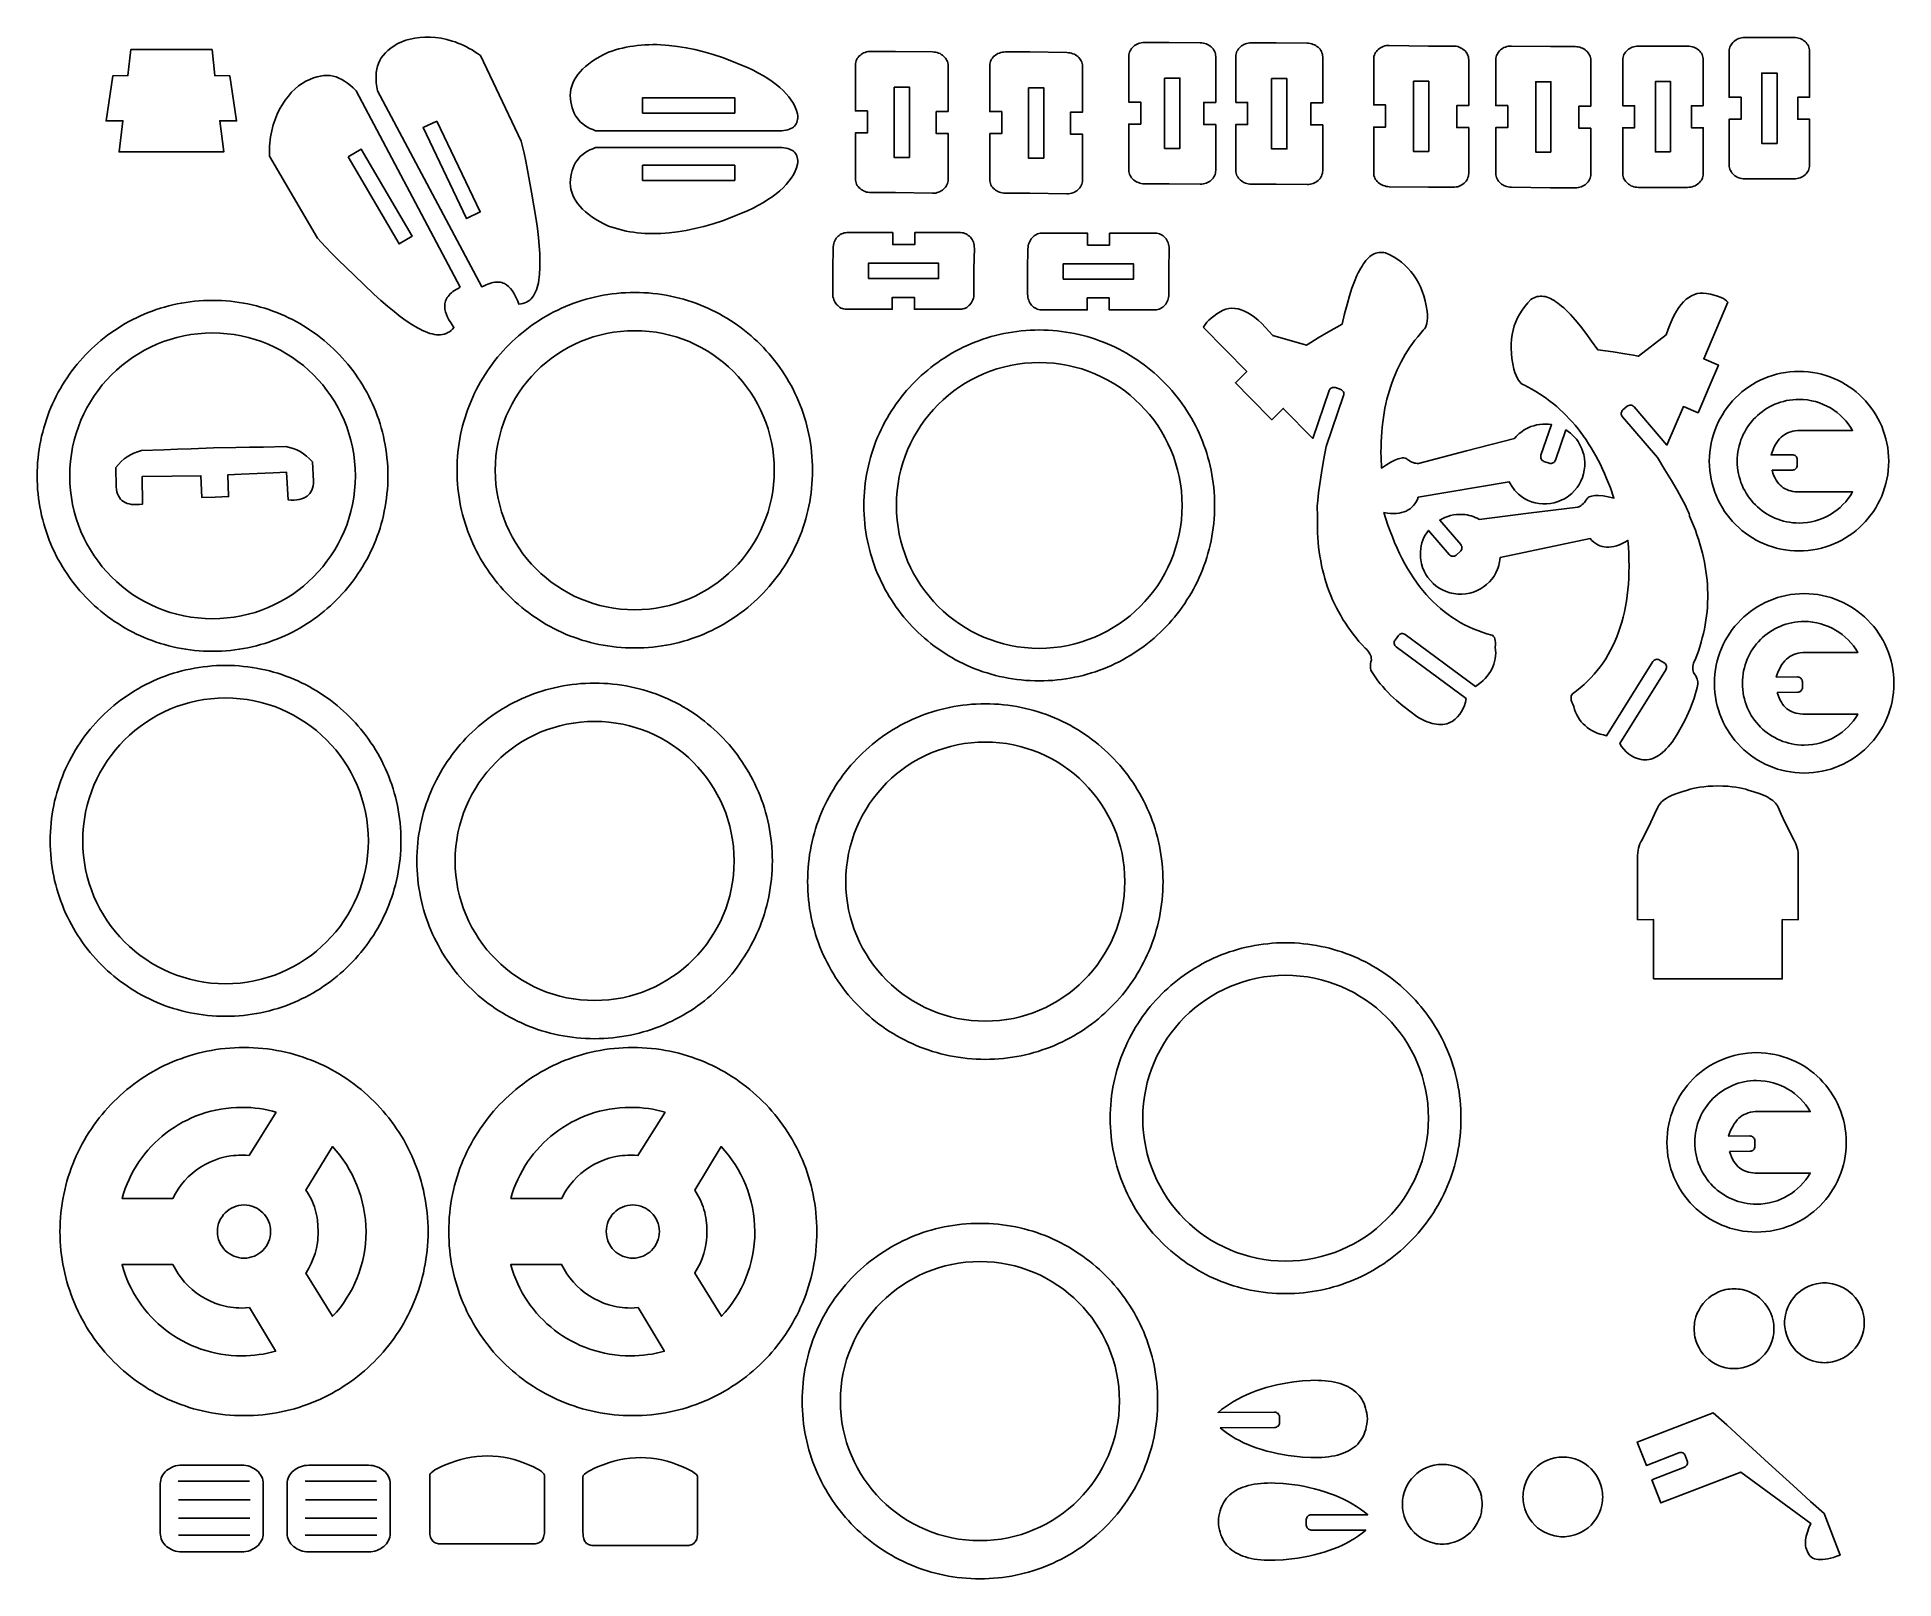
# Model space of a CAD drawing. Extents: x 0 to 355, y 3 to 297.
import ezdxf

# ---------------------------------------------------------------- set-up
doc = ezdxf.new("R2010")
doc.units = 0
doc.header["$MEASUREMENT"] = 0
doc.layers.add('DEFAULT_LAYER', color=1, linetype='Continuous')
doc.layers.add('HARLEY_2', color=1, linetype='Continuous')

msp = doc.modelspace()

# ---------------------------------------------------------------- linework, layer by layer
at = {"layer": 'DEFAULT_LAYER'}
for points in [[(174.16, 283.27), (171.89, 283.27), (171.89, 279.06), (174.16, 279.06), (174.16, 270.29), (174.15, 270.02), (174.1, 269.76), (174.03, 269.51), (173.93, 269.27), (173.8, 269.04), (173.65, 268.82), (173.48, 268.62), (173.28, 268.43), (173.07, 268.26), (172.84, 268.11), (172.6, 267.97), (172.33, 267.86), (172.06, 267.78), (171.77, 267.71), (171.48, 267.68), (171.17, 267.67), (164.12, 267.79), (159.42, 267.79), (159.11, 267.8), (158.82, 267.84), (158.53, 267.9), (158.26, 267.99), (157.99, 268.1), (157.75, 268.23), (157.52, 268.39), (157.31, 268.56), (157.11, 268.74), (156.94, 268.94), (156.79, 269.16), (156.66, 269.39), (156.56, 269.63), (156.49, 269.88), (156.44, 270.14), (156.43, 270.41), (156.43, 279.18), (158.71, 279.18), (158.71, 283.39), (156.43, 283.39), (156.43, 292.16), (156.44, 292.43), (156.49, 292.69), (156.56, 292.94), (156.66, 293.18), (156.79, 293.41), (156.94, 293.63), (157.11, 293.83), (157.31, 294.01), (157.52, 294.18), (157.75, 294.34), (157.99, 294.47), (158.26, 294.58), (158.53, 294.67), (158.82, 294.73), (159.11, 294.77), (159.42, 294.78), (164.12, 294.78), (171.17, 294.67), (171.48, 294.65), (171.77, 294.61), (172.06, 294.54), (172.33, 294.45), (172.6, 294.34), (172.84, 294.21), (173.07, 294.06), (173.28, 293.89), (173.48, 293.7), (173.65, 293.5), (173.8, 293.29), (173.93, 293.06), (174.03, 292.82), (174.1, 292.57), (174.15, 292.31), (174.16, 292.05), (174.16, 283.27)], [(182.11, 279.06), (184.39, 279.06), (184.39, 283.27), (182.11, 283.27), (182.11, 292.05), (182.12, 292.31), (182.17, 292.57), (182.24, 292.82), (182.34, 293.06), (182.47, 293.29), (182.62, 293.51), (182.79, 293.71), (182.99, 293.9), (183.2, 294.07), (183.43, 294.22), (183.67, 294.35), (183.94, 294.46), (184.21, 294.55), (184.5, 294.61), (184.79, 294.65), (185.1, 294.67), (189.8, 294.67), (196.85, 294.55), (197.16, 294.53), (197.45, 294.49), (197.74, 294.42), (198.01, 294.33), (198.28, 294.22), (198.52, 294.09), (198.75, 293.94), (198.96, 293.77), (199.16, 293.59), (199.33, 293.38), (199.48, 293.17), (199.61, 292.94), (199.71, 292.7), (199.78, 292.45), (199.83, 292.2), (199.84, 291.93), (199.84, 283.16), (197.57, 283.16), (197.57, 278.94), (199.84, 278.94), (199.84, 270.17), (199.83, 269.9), (199.78, 269.64), (199.71, 269.39), (199.61, 269.15), (199.48, 268.92), (199.33, 268.7), (199.16, 268.5), (198.96, 268.31), (198.75, 268.14), (198.52, 267.99), (198.28, 267.86), (198.01, 267.75), (197.74, 267.66), (197.45, 267.6), (197.16, 267.56), (196.85, 267.55), (189.8, 267.67), (185.1, 267.67), (184.79, 267.68), (184.5, 267.72), (184.21, 267.79), (183.94, 267.88), (183.67, 267.99), (183.43, 268.12), (183.2, 268.27), (182.99, 268.44), (182.79, 268.62), (182.62, 268.83), (182.47, 269.04), (182.34, 269.27), (182.24, 269.51), (182.17, 269.76), (182.12, 270.02), (182.11, 270.29), (182.11, 279.06)], [(225.3, 272.03), (225.29, 271.76), (225.24, 271.5), (225.17, 271.25), (225.07, 271.01), (224.94, 270.78), (224.79, 270.56), (224.62, 270.36), (224.43, 270.17), (224.21, 270), (223.98, 269.85), (223.74, 269.72), (223.48, 269.61), (223.2, 269.52), (222.92, 269.46), (222.62, 269.42), (222.32, 269.41), (216.39, 269.48), (211.68, 269.48), (211.38, 269.49), (211.08, 269.53), (210.79, 269.6), (210.52, 269.69), (210.26, 269.8), (210.01, 269.93), (209.78, 270.08), (209.57, 270.25), (209.38, 270.44), (209.2, 270.64), (209.05, 270.85), (208.93, 271.08), (208.83, 271.32), (208.75, 271.57), (208.71, 271.83), (208.69, 272.1), (208.69, 280.87), (210.97, 280.87), (210.97, 285.08), (208.69, 285.08), (208.69, 293.86), (208.71, 294.12), (208.75, 294.38), (208.83, 294.63), (208.93, 294.87), (209.05, 295.1), (209.2, 295.32), (209.38, 295.52), (209.57, 295.71), (209.78, 295.88), (210.01, 296.03), (210.26, 296.16), (210.52, 296.27), (210.79, 296.36), (211.08, 296.42), (211.38, 296.46), (211.68, 296.48), (216.39, 296.48), (222.32, 296.41), (222.62, 296.39), (222.92, 296.35), (223.2, 296.28), (223.48, 296.19), (223.74, 296.08), (223.98, 295.95), (224.21, 295.8), (224.43, 295.63), (224.62, 295.45), (224.79, 295.24), (224.94, 295.03), (225.07, 294.8), (225.17, 294.56), (225.24, 294.31), (225.29, 294.05), (225.3, 293.79), (225.3, 285.01), (223.03, 285.01), (223.03, 280.8), (225.3, 280.8), (225.3, 272.03)], [(273.66, 271.42), (273.64, 271.16), (273.6, 270.9), (273.52, 270.65), (273.42, 270.41), (273.3, 270.18), (273.15, 269.96), (272.97, 269.76), (272.78, 269.57), (272.57, 269.4), (272.34, 269.25), (272.09, 269.12), (271.83, 269.01), (271.56, 268.92), (271.27, 268.86), (270.97, 268.82), (270.67, 268.8), (265.96, 268.8), (258.49, 268.92), (258.19, 268.94), (257.89, 268.98), (257.6, 269.05), (257.33, 269.14), (257.07, 269.25), (256.82, 269.38), (256.59, 269.53), (256.38, 269.7), (256.19, 269.88), (256.01, 270.09), (255.86, 270.3), (255.74, 270.53), (255.64, 270.77), (255.56, 271.02), (255.52, 271.27), (255.5, 271.54), (255.5, 280.31), (257.78, 280.31), (257.78, 284.53), (255.5, 284.53), (255.5, 293.3), (255.52, 293.57), (255.56, 293.83), (255.64, 294.08), (255.74, 294.32), (255.86, 294.55), (256.01, 294.77), (256.19, 294.97), (256.38, 295.16), (256.59, 295.33), (256.82, 295.48), (257.07, 295.61), (257.33, 295.72), (257.6, 295.81), (257.89, 295.87), (258.19, 295.91), (258.49, 295.92), (265.96, 295.8), (270.67, 295.8), (270.97, 295.79), (271.27, 295.75), (271.56, 295.68), (271.83, 295.6), (272.09, 295.48), (272.34, 295.35), (272.57, 295.2), (272.78, 295.03), (272.97, 294.85), (273.15, 294.64), (273.3, 294.43), (273.42, 294.2), (273.52, 293.96), (273.6, 293.71), (273.64, 293.45), (273.66, 293.18), (273.66, 284.41), (271.38, 284.41), (271.38, 280.2), (273.66, 280.2), (273.66, 271.42)], [(278.85, 293.18), (278.86, 293.45), (278.91, 293.71), (278.98, 293.96), (279.08, 294.2), (279.21, 294.43), (279.36, 294.65), (279.53, 294.85), (279.73, 295.04), (279.94, 295.21), (280.17, 295.36), (280.41, 295.5), (280.68, 295.61), (280.95, 295.69), (281.24, 295.76), (281.53, 295.79), (281.84, 295.8), (289.31, 295.68), (294.02, 295.68), (294.32, 295.67), (294.62, 295.63), (294.9, 295.57), (295.18, 295.48), (295.44, 295.37), (295.68, 295.24), (295.91, 295.08), (296.13, 294.91), (296.32, 294.73), (296.49, 294.53), (296.64, 294.31), (296.77, 294.08), (296.87, 293.84), (296.94, 293.59), (296.99, 293.33), (297, 293.06), (297, 284.29), (294.73, 284.29), (294.73, 280.08), (297, 280.08), (297, 271.31), (296.99, 271.04), (296.94, 270.78), (296.87, 270.53), (296.77, 270.29), (296.64, 270.06), (296.49, 269.84), (296.32, 269.64), (296.13, 269.46), (295.91, 269.29), (295.68, 269.14), (295.44, 269), (295.18, 268.89), (294.9, 268.8), (294.62, 268.74), (294.32, 268.7), (294.02, 268.69), (289.31, 268.69), (281.84, 268.8), (281.53, 268.82), (281.24, 268.86), (280.95, 268.93), (280.68, 269.02), (280.41, 269.13), (280.17, 269.26), (279.94, 269.41), (279.73, 269.58), (279.53, 269.77), (279.36, 269.97), (279.21, 270.18), (279.08, 270.41), (278.98, 270.65), (278.91, 270.9), (278.86, 271.16), (278.85, 271.42), (278.85, 280.2), (281.13, 280.2), (281.13, 284.41), (278.85, 284.41), (278.85, 293.18)], [(78.69, 69.23), (78.7, 70.13), (78.74, 71.04), (78.79, 71.93), (78.87, 72.82), (78.98, 73.71), (79.1, 74.58), (79.24, 75.45), (79.41, 76.31), (79.59, 77.17), (79.8, 78.02), (80.03, 78.86), (80.27, 79.69), (80.54, 80.51), (80.83, 81.32), (81.13, 82.12), (81.46, 82.92), (81.8, 83.7), (82.16, 84.48), (82.54, 85.24), (82.94, 85.99), (83.35, 86.73), (83.79, 87.47), (84.24, 88.19), (84.7, 88.89), (85.18, 89.59), (85.68, 90.27), (86.2, 90.94), (86.73, 91.6), (87.27, 92.25), (87.83, 92.88), (88.41, 93.5), (89, 94.1), (89.6, 94.69), (90.22, 95.26), (90.85, 95.83), (91.5, 96.37), (92.15, 96.9), (92.82, 97.42), (93.51, 97.91), (94.2, 98.4), (94.91, 98.86), (95.63, 99.31), (96.36, 99.74), (97.1, 100.16), (97.86, 100.56), (98.62, 100.94), (99.4, 101.3), (100.18, 101.64), (100.97, 101.96), (101.78, 102.27), (102.59, 102.56), (103.41, 102.82), (104.24, 103.07), (105.08, 103.3), (105.93, 103.5), (106.78, 103.69), (107.64, 103.86), (108.51, 104), (109.39, 104.12), (110.28, 104.22), (111.17, 104.3), (112.06, 104.36), (112.96, 104.39), (113.87, 104.4), (114.78, 104.39), (115.68, 104.36), (116.58, 104.3), (117.47, 104.22), (118.35, 104.12), (119.23, 104), (120.1, 103.86), (120.96, 103.69), (121.82, 103.5), (122.66, 103.3), (123.5, 103.07), (124.33, 102.82), (125.15, 102.56), (125.97, 102.27), (126.77, 101.96), (127.56, 101.64), (128.35, 101.3), (129.12, 100.94), (129.89, 100.56), (130.64, 100.16), (131.38, 99.74), (132.11, 99.31), (132.83, 98.86), (133.54, 98.4), (134.23, 97.91), (134.92, 97.42), (135.59, 96.9), (136.25, 96.37), (136.89, 95.83), (137.52, 95.26), (138.14, 94.69), (138.75, 94.1), (139.34, 93.5), (139.91, 92.88), (140.47, 92.25), (141.02, 91.6), (141.55, 90.94), (142.06, 90.27), (142.56, 89.59), (143.04, 88.89), (143.51, 88.19), (143.96, 87.47), (144.39, 86.73), (144.8, 85.99), (145.2, 85.24), (145.58, 84.48), (145.94, 83.7), (146.29, 82.92), (146.61, 82.12), (146.92, 81.32), (147.2, 80.51), (147.47, 79.69), (147.72, 78.86), (147.94, 78.02), (148.15, 77.17), (148.34, 76.31), (148.5, 75.45), (148.64, 74.58), (148.77, 73.71), (148.87, 72.82), (148.95, 71.93), (149, 71.04), (149.04, 70.13), (149.05, 69.23), (149.04, 68.32), (149, 67.42), (148.95, 66.52), (148.87, 65.63), (148.77, 64.75), (148.64, 63.87), (148.5, 63), (148.34, 62.14), (148.15, 61.28), (147.94, 60.44), (147.72, 59.6), (147.47, 58.77), (147.2, 57.94), (146.92, 57.13), (146.61, 56.33), (146.29, 55.53), (145.94, 54.75), (145.58, 53.98), (145.2, 53.21), (144.8, 52.46), (144.39, 51.72), (143.96, 50.99), (143.51, 50.27), (143.04, 49.56), (142.56, 48.86), (142.06, 48.18), (141.55, 47.51), (141.02, 46.85), (140.47, 46.21), (139.91, 45.57), (139.34, 44.96), (138.75, 44.35), (138.14, 43.76), (137.52, 43.19), (136.89, 42.63), (136.25, 42.08), (135.59, 41.55), (134.92, 41.04), (134.23, 40.54), (133.54, 40.06), (132.83, 39.59), (132.11, 39.14), (131.38, 38.71), (130.64, 38.29), (129.89, 37.9), (129.12, 37.52), (128.35, 37.15), (127.56, 36.81), (126.77, 36.49), (125.97, 36.18), (125.15, 35.9), (124.33, 35.63), (123.5, 35.38), (122.66, 35.15), (121.82, 34.95), (120.96, 34.76), (120.1, 34.6), (119.23, 34.45), (118.35, 34.33), (117.47, 34.23), (116.58, 34.15), (115.68, 34.09), (114.78, 34.06), (113.87, 34.05), (112.96, 34.06), (112.06, 34.09), (111.17, 34.15), (110.28, 34.23), (109.39, 34.33), (108.51, 34.45), (107.64, 34.6), (106.78, 34.76), (105.93, 34.95), (105.08, 35.15), (104.24, 35.38), (103.41, 35.63), (102.59, 35.9), (101.78, 36.18), (100.97, 36.49), (100.18, 36.81), (99.4, 37.15), (98.62, 37.52), (97.86, 37.9), (97.1, 38.29), (96.36, 38.71), (95.63, 39.14), (94.91, 39.59), (94.2, 40.06), (93.51, 40.54), (92.82, 41.04), (92.15, 41.55), (91.5, 42.08), (90.85, 42.63), (90.22, 43.19), (89.6, 43.76), (89, 44.35), (88.41, 44.96), (87.83, 45.57), (87.27, 46.21), (86.73, 46.85), (86.2, 47.51), (85.68, 48.18), (85.18, 48.86), (84.7, 49.56), (84.24, 50.27), (83.79, 50.99), (83.35, 51.72), (82.94, 52.46), (82.54, 53.21), (82.16, 53.98), (81.8, 54.75), (81.46, 55.53), (81.13, 56.33), (80.83, 57.13), (80.54, 57.94), (80.27, 58.77), (80.03, 59.6), (79.8, 60.44), (79.59, 61.28), (79.41, 62.14), (79.24, 63), (79.1, 63.87), (78.98, 64.75), (78.87, 65.63), (78.79, 66.52), (78.74, 67.42), (78.7, 68.32), (78.69, 69.23)], [(45.71, 92.05), (44.97, 92.25), (44.16, 92.43), (43.34, 92.59), (42.52, 92.73), (41.68, 92.84), (40.84, 92.91), (39.98, 92.96), (39.12, 92.97), (38.1, 92.95), (37.1, 92.89), (36.1, 92.78), (35.12, 92.64), (34.15, 92.45), (33.2, 92.23), (32.26, 91.97), (31.33, 91.67), (30.43, 91.33), (29.54, 90.96), (28.67, 90.55), (27.82, 90.12), (26.99, 89.64), (26.18, 89.14), (25.39, 88.6), (24.63, 88.04), (23.89, 87.44), (23.18, 86.82), (22.49, 86.17), (21.82, 85.49), (21.19, 84.79), (20.58, 84.06), (20, 83.31), (19.45, 82.53), (18.93, 81.73), (18.44, 80.91), (17.99, 80.07), (17.57, 79.21), (17.18, 78.33), (16.83, 77.43), (16.51, 76.52), (16.23, 75.58), (25.96, 75.58), (26.44, 76.48), (26.97, 77.34), (27.56, 78.16), (28.2, 78.94), (28.89, 79.67), (29.64, 80.34), (30.42, 80.97), (31.25, 81.54), (32.13, 82.06), (33.03, 82.51), (33.98, 82.9), (34.95, 83.23), (35.96, 83.49), (36.99, 83.68), (37.51, 83.74), (38.04, 83.79), (38.58, 83.82), (39.12, 83.83), (39.87, 83.81), (40.52, 83.76), (45.71, 92.05)], [(120.03, 92.05), (119.29, 92.25), (118.48, 92.43), (117.67, 92.59), (116.84, 92.73), (116, 92.84), (115.16, 92.91), (114.31, 92.96), (113.45, 92.97), (112.43, 92.95), (111.42, 92.89), (110.43, 92.78), (109.44, 92.64), (108.47, 92.45), (107.52, 92.23), (106.58, 91.97), (105.66, 91.67), (104.75, 91.33), (103.86, 90.96), (102.99, 90.55), (102.14, 90.12), (101.31, 89.64), (100.5, 89.14), (99.72, 88.6), (98.95, 88.04), (98.21, 87.44), (97.5, 86.82), (96.81, 86.17), (96.15, 85.49), (95.51, 84.79), (94.9, 84.06), (94.32, 83.31), (93.77, 82.53), (93.25, 81.73), (92.77, 80.91), (92.31, 80.07), (91.89, 79.21), (91.5, 78.33), (91.15, 77.43), (90.84, 76.52), (90.56, 75.58), (100.29, 75.58), (100.76, 76.48), (101.29, 77.34), (101.88, 78.16), (102.52, 78.94), (103.22, 79.67), (103.96, 80.34), (104.75, 80.97), (105.58, 81.54), (106.45, 82.06), (107.36, 82.51), (108.3, 82.9), (109.28, 83.23), (110.28, 83.49), (111.31, 83.68), (111.84, 83.74), (112.37, 83.79), (112.9, 83.82), (113.45, 83.83), (114.2, 83.81), (114.84, 83.76), (120.03, 92.05)], [(125.75, 61.35), (126.27, 62.23), (126.72, 63.14), (127.12, 64.08), (127.45, 65.06), (127.71, 66.06), (127.9, 67.09), (127.96, 67.62), (128.01, 68.15), (128.04, 68.68), (128.05, 69.23), (128.02, 70.33), (127.91, 71.4), (127.83, 71.92), (127.73, 72.44), (127.62, 72.94), (127.48, 73.44), (127.33, 73.93), (127.15, 74.41), (126.96, 74.88), (126.75, 75.35), (126.52, 75.82), (126.27, 76.27), (126, 76.72), (125.7, 77.17), (130.76, 85.48), (131.48, 84.66), (132.17, 83.82), (132.82, 82.94), (133.43, 82.03), (134, 81.09), (134.53, 80.13), (135.01, 79.14), (135.45, 78.12), (135.84, 77.07), (136.19, 76.01), (136.49, 74.92), (136.74, 73.82), (136.93, 72.69), (137.07, 71.55), (137.16, 70.4), (137.19, 69.23), (137.17, 68.06), (137.09, 66.9), (136.95, 65.77), (136.76, 64.65), (136.52, 63.54), (136.23, 62.46), (135.89, 61.4), (135.5, 60.37), (135.07, 59.35), (134.58, 58.36), (134.06, 57.4), (133.49, 56.47), (132.88, 55.56), (132.23, 54.68), (131.54, 53.84), (130.81, 53.03), (125.7, 61.28), (125.72, 61.32), (125.75, 61.35)], [(108.79, 69.23), (108.82, 69.75), (108.89, 70.25), (109.02, 70.74), (109.19, 71.2), (109.4, 71.65), (109.66, 72.07), (109.95, 72.46), (110.28, 72.82), (110.64, 73.15), (111.03, 73.44), (111.45, 73.69), (111.89, 73.91), (112.36, 74.08), (112.85, 74.2), (113.35, 74.28), (113.87, 74.31), (114.39, 74.28), (114.9, 74.2), (115.38, 74.08), (115.85, 73.91), (116.29, 73.69), (116.71, 73.44), (117.1, 73.15), (117.46, 72.82), (117.79, 72.46), (118.08, 72.07), (118.34, 71.65), (118.55, 71.2), (118.72, 70.74), (118.85, 70.25), (118.93, 69.75), (118.95, 69.23), (118.93, 68.71), (118.85, 68.2), (118.72, 67.72), (118.55, 67.25), (118.34, 66.8), (118.08, 66.39), (117.79, 65.99), (117.46, 65.63), (117.1, 65.31), (116.71, 65.01), (116.29, 64.76), (115.85, 64.55), (115.38, 64.37), (114.9, 64.25), (114.39, 64.17), (113.87, 64.15), (113.35, 64.17), (112.85, 64.25), (112.36, 64.37), (111.89, 64.55), (111.45, 64.76), (111.03, 65.01), (110.64, 65.31), (110.28, 65.63), (109.95, 65.99), (109.66, 66.39), (109.4, 66.8), (109.19, 67.25), (109.02, 67.72), (108.89, 68.2), (108.82, 68.71), (108.79, 69.23)], [(40.59, 54.74), (39.84, 54.64), (39.12, 54.62), (38.58, 54.63), (38.04, 54.66), (37.51, 54.71), (36.99, 54.78), (36.47, 54.86), (35.96, 54.97), (34.95, 55.23), (33.97, 55.56), (33.03, 55.96), (32.12, 56.42), (31.24, 56.95), (30.41, 57.52), (29.62, 58.16), (28.88, 58.84), (28.18, 59.58), (27.54, 60.36), (26.95, 61.18), (26.42, 62.04), (25.94, 62.94), (16.47, 62.94), (16.26, 62.94), (16.23, 62.93), (16.23, 62.9), (16.5, 61.96), (16.81, 61.04), (17.16, 60.14), (17.54, 59.25), (17.96, 58.39), (18.41, 57.54), (18.9, 56.72), (19.41, 55.92), (19.96, 55.14), (20.54, 54.38), (21.15, 53.65), (21.78, 52.95), (22.44, 52.27), (23.13, 51.62), (23.85, 51), (24.59, 50.4), (25.35, 49.84), (26.14, 49.3), (26.95, 48.8), (27.78, 48.33), (28.63, 47.89), (29.5, 47.48), (30.4, 47.11), (31.3, 46.78), (32.23, 46.48), (33.17, 46.22), (34.13, 46), (35.1, 45.81), (36.09, 45.67), (37.09, 45.56), (38.1, 45.5), (39.12, 45.48), (39.96, 45.49), (40.79, 45.53), (41.61, 45.61), (42.43, 45.71), (43.23, 45.83), (44.03, 45.99), (44.82, 46.17), (45.59, 46.37), (45.56, 46.43), (40.59, 54.74)], [(114.91, 54.74), (114.17, 54.64), (113.45, 54.62), (112.9, 54.63), (112.37, 54.66), (111.84, 54.71), (111.31, 54.78), (110.79, 54.86), (110.28, 54.97), (109.27, 55.23), (108.3, 55.56), (107.35, 55.96), (106.44, 56.42), (105.57, 56.95), (104.73, 57.52), (103.94, 58.16), (103.2, 58.84), (102.51, 59.58), (101.86, 60.36), (101.27, 61.18), (100.74, 62.04), (100.27, 62.94), (90.79, 62.94), (90.59, 62.94), (90.55, 62.93), (90.55, 62.9), (90.82, 61.96), (91.14, 61.04), (91.48, 60.14), (91.87, 59.25), (92.29, 58.39), (92.74, 57.54), (93.22, 56.72), (93.74, 55.92), (94.28, 55.14), (94.86, 54.38), (95.47, 53.65), (96.1, 52.95), (96.77, 52.27), (97.46, 51.62), (98.17, 51), (98.91, 50.4), (99.68, 49.84), (100.46, 49.3), (101.27, 48.8), (102.1, 48.33), (102.96, 47.89), (103.83, 47.48), (104.72, 47.11), (105.63, 46.78), (106.55, 46.48), (107.5, 46.22), (108.45, 46), (109.43, 45.81), (110.41, 45.67), (111.41, 45.56), (112.42, 45.5), (113.45, 45.48), (114.28, 45.49), (115.11, 45.53), (115.94, 45.61), (116.75, 45.71), (117.55, 45.83), (118.35, 45.99), (119.14, 46.17), (119.92, 46.37), (119.89, 46.43), (114.91, 54.74)]]:
    msp.add_lwpolyline(points, close=True, dxfattribs=at)
at = {"layer": 'HARLEY_2'}
for points in [[(25.66, 275.55), (35.68, 275.55), (34.92, 281.51), (38.14, 281.49), (36.83, 290.13), (33.95, 290.14), (33.43, 295.12), (25.66, 295.14), (17.9, 295.12), (17.37, 290.14), (14.5, 290.13), (13.19, 281.49), (16.41, 281.51), (15.65, 275.55), (25.66, 275.55)], [(95.4, 262.67), (95.63, 260.91), (95.83, 259.23), (95.98, 257.63), (96.08, 256.13), (96.12, 254.72), (96.11, 253.4), (96.05, 252.19), (95.99, 251.63), (95.91, 251.09), (95.82, 250.57), (95.71, 250.09), (95.59, 249.63), (95.44, 249.2), (95.28, 248.8), (95.09, 248.43), (94.89, 248.09), (94.67, 247.78), (94.42, 247.5), (94.16, 247.26), (93.87, 247.04), (93.56, 246.86), (93.23, 246.7), (92.87, 246.59), (92.49, 246.5), (92.09, 246.45), (91.88, 247.01), (91.65, 247.56), (91.4, 248.08), (91.12, 248.58), (90.83, 249.05), (90.5, 249.47), (90.14, 249.84), (89.75, 250.15), (89.54, 250.28), (89.32, 250.4), (89.09, 250.5), (88.85, 250.58), (88.6, 250.64), (88.34, 250.68), (88.06, 250.7), (87.78, 250.69), (87.48, 250.67), (87.17, 250.61), (86.85, 250.54), (86.52, 250.43), (86.17, 250.31), (85.81, 250.15), (85.43, 249.96), (85.04, 249.75), (65.06, 287.25), (64.93, 288.03), (64.84, 288.76), (64.8, 289.46), (64.79, 290.12), (64.83, 290.75), (64.91, 291.36), (65.05, 291.94), (65.23, 292.49), (65.48, 293.02), (65.78, 293.53), (66.14, 294.02), (66.57, 294.5), (67.06, 294.96), (67.62, 295.41), (68.25, 295.85), (68.95, 296.28), (69.69, 296.62), (70.49, 296.91), (71.34, 297.14), (72.23, 297.32), (73.17, 297.44), (74.14, 297.5), (75.15, 297.49), (76.18, 297.41), (77.23, 297.27), (78.3, 297.04), (79.37, 296.75), (79.91, 296.57), (80.45, 296.37), (81, 296.14), (81.54, 295.9), (82.08, 295.64), (82.61, 295.35), (83.15, 295.04), (83.68, 294.71), (84.21, 294.36), (84.73, 293.98), (92.55, 277.61), (92.81, 276.58), (93.1, 275.31), (93.41, 273.8), (93.75, 272.06), (94.52, 267.84), (95.4, 262.67)], [(142.36, 279.62), (106.77, 279.62), (106.21, 279.83), (105.67, 280.06), (105.18, 280.32), (104.71, 280.61), (104.29, 280.93), (103.89, 281.27), (103.54, 281.65), (103.22, 282.06), (102.93, 282.49), (102.68, 282.96), (102.46, 283.45), (102.28, 283.98), (102.13, 284.53), (102.02, 285.11), (101.95, 285.73), (101.9, 286.37), (101.94, 286.97), (102.04, 287.56), (102.19, 288.14), (102.4, 288.71), (102.66, 289.26), (102.98, 289.81), (103.35, 290.34), (103.78, 290.86), (104.26, 291.37), (104.8, 291.87), (105.4, 292.35), (106.05, 292.83), (106.76, 293.29), (107.52, 293.74), (108.34, 294.18), (109.21, 294.61), (109.87, 294.84), (110.54, 295.05), (111.22, 295.24), (111.9, 295.41), (112.6, 295.56), (113.3, 295.69), (114.01, 295.8), (114.73, 295.9), (115.47, 295.97), (116.2, 296.02), (116.95, 296.05), (117.71, 296.06), (118.47, 296.06), (119.25, 296.03), (120.03, 295.98), (120.82, 295.92), (122.43, 295.73), (124.08, 295.46), (125.76, 295.11), (127.47, 294.68), (129.22, 294.17), (131.01, 293.58), (132.83, 292.92), (134.68, 292.17), (135.81, 291.68), (136.88, 291.17), (137.88, 290.64), (138.83, 290.11), (139.71, 289.57), (140.53, 289.01), (141.29, 288.44), (141.99, 287.86), (142.62, 287.27), (143.2, 286.67), (143.71, 286.06), (144.16, 285.43), (144.56, 284.79), (144.88, 284.14), (145.15, 283.48), (145.36, 282.81), (145.39, 282.44), (145.4, 282.1), (145.37, 281.78), (145.32, 281.48), (145.23, 281.21), (145.12, 280.95), (144.98, 280.72), (144.8, 280.51), (144.6, 280.32), (144.37, 280.16), (144.11, 280.01), (143.82, 279.89), (143.5, 279.79), (143.15, 279.71), (142.77, 279.66), (142.36, 279.62)], [(229.14, 285.01), (229.14, 293.79), (229.15, 294.05), (229.2, 294.31), (229.27, 294.56), (229.37, 294.8), (229.5, 295.03), (229.65, 295.25), (229.82, 295.45), (230.01, 295.64), (230.23, 295.81), (230.46, 295.96), (230.7, 296.09), (230.97, 296.2), (231.24, 296.29), (231.53, 296.35), (231.82, 296.39), (232.13, 296.41), (236.83, 296.41), (242.76, 296.34), (243.07, 296.32), (243.36, 296.28), (243.65, 296.21), (243.92, 296.12), (244.18, 296.01), (244.43, 295.88), (244.66, 295.73), (244.87, 295.56), (245.06, 295.37), (245.24, 295.17), (245.39, 294.96), (245.51, 294.73), (245.61, 294.49), (245.69, 294.24), (245.73, 293.98), (245.75, 293.72), (245.75, 284.94), (243.47, 284.94), (243.47, 280.73), (245.75, 280.73), (245.75, 271.96), (245.73, 271.69), (245.69, 271.43), (245.61, 271.18), (245.51, 270.94), (245.39, 270.71), (245.24, 270.49), (245.06, 270.29), (244.87, 270.1), (244.66, 269.93), (244.43, 269.78), (244.18, 269.65), (243.92, 269.54), (243.65, 269.45), (243.36, 269.39), (243.07, 269.35), (242.76, 269.34), (236.83, 269.41), (232.13, 269.41), (231.82, 269.42), (231.53, 269.46), (231.24, 269.53), (230.97, 269.62), (230.7, 269.73), (230.46, 269.86), (230.23, 270.01), (230.01, 270.18), (229.82, 270.36), (229.65, 270.57), (229.5, 270.78), (229.37, 271.01), (229.27, 271.25), (229.2, 271.5), (229.15, 271.76), (229.14, 272.03), (229.14, 280.8), (231.41, 280.8), (231.41, 285.01), (229.14, 285.01)], [(318.51, 284.4), (316.23, 284.4), (316.23, 280.19), (318.51, 280.19), (318.51, 271.41), (318.49, 271.15), (318.45, 270.89), (318.37, 270.64), (318.27, 270.4), (318.15, 270.17), (318, 269.95), (317.82, 269.75), (317.63, 269.56), (317.42, 269.39), (317.19, 269.24), (316.94, 269.11), (316.68, 269), (316.41, 268.91), (316.12, 268.85), (315.83, 268.81), (315.52, 268.79), (310.81, 268.79), (306.1, 268.79), (305.8, 268.81), (305.5, 268.85), (305.22, 268.91), (304.94, 269), (304.68, 269.11), (304.44, 269.24), (304.21, 269.39), (303.99, 269.56), (303.8, 269.75), (303.63, 269.95), (303.48, 270.17), (303.35, 270.4), (303.25, 270.64), (303.18, 270.89), (303.13, 271.15), (303.11, 271.41), (303.11, 280.19), (305.39, 280.19), (305.39, 284.4), (303.11, 284.4), (303.11, 293.17), (303.13, 293.44), (303.18, 293.7), (303.25, 293.95), (303.35, 294.19), (303.48, 294.42), (303.63, 294.63), (303.8, 294.83), (303.99, 295.02), (304.21, 295.19), (304.44, 295.34), (304.68, 295.47), (304.94, 295.58), (305.22, 295.67), (305.5, 295.74), (305.8, 295.78), (306.1, 295.79), (310.81, 295.79), (315.52, 295.79), (315.83, 295.78), (316.12, 295.74), (316.41, 295.67), (316.68, 295.58), (316.94, 295.47), (317.19, 295.34), (317.42, 295.19), (317.63, 295.02), (317.82, 294.83), (318, 294.63), (318.15, 294.42), (318.27, 294.19), (318.37, 293.95), (318.45, 293.7), (318.49, 293.44), (318.51, 293.17), (318.51, 284.4)], [(331.14, 270.41), (326.44, 270.41), (326.13, 270.43), (325.84, 270.47), (325.55, 270.53), (325.28, 270.62), (325.01, 270.73), (324.77, 270.86), (324.54, 271.01), (324.33, 271.18), (324.13, 271.37), (323.96, 271.57), (323.81, 271.79), (323.68, 272.02), (323.58, 272.26), (323.51, 272.51), (323.46, 272.77), (323.45, 273.03), (323.45, 281.81), (325.73, 281.81), (325.73, 286.02), (323.45, 286.02), (323.45, 294.79), (323.46, 295.06), (323.51, 295.32), (323.58, 295.57), (323.68, 295.81), (323.81, 296.04), (323.96, 296.25), (324.13, 296.46), (324.33, 296.64), (324.54, 296.81), (324.77, 296.96), (325.01, 297.09), (325.28, 297.21), (325.55, 297.29), (325.84, 297.36), (326.13, 297.4), (326.44, 297.41), (331.14, 297.41), (335.85, 297.41), (336.16, 297.4), (336.45, 297.36), (336.74, 297.29), (337.01, 297.21), (337.27, 297.09), (337.52, 296.96), (337.75, 296.81), (337.96, 296.64), (338.16, 296.46), (338.33, 296.25), (338.48, 296.04), (338.61, 295.81), (338.71, 295.57), (338.78, 295.32), (338.83, 295.06), (338.84, 294.79), (338.84, 286.02), (336.56, 286.02), (336.56, 281.81), (338.84, 281.81), (338.84, 273.03), (338.83, 272.77), (338.78, 272.51), (338.71, 272.26), (338.61, 272.02), (338.48, 271.79), (338.33, 271.57), (338.16, 271.37), (337.96, 271.18), (337.75, 271.01), (337.52, 270.86), (337.27, 270.73), (337.01, 270.62), (336.74, 270.53), (336.45, 270.47), (336.16, 270.43), (335.85, 270.41), (331.14, 270.41)], [(80.89, 249.69), (80.49, 249.49), (80.12, 249.28), (79.79, 249.07), (79.49, 248.86), (79.22, 248.64), (78.97, 248.41), (78.76, 248.19), (78.57, 247.95), (78.41, 247.72), (78.27, 247.49), (78.16, 247.25), (78.07, 247.01), (78, 246.76), (77.95, 246.52), (77.92, 246.27), (77.92, 246.02), (77.96, 245.52), (78.06, 245.02), (78.23, 244.51), (78.44, 244), (78.7, 243.5), (79, 243), (79.32, 242.5), (79.67, 242.01), (79.4, 241.7), (79.12, 241.44), (78.82, 241.21), (78.51, 241.02), (78.18, 240.86), (77.84, 240.75), (77.49, 240.67), (77.12, 240.62), (76.74, 240.61), (76.34, 240.63), (75.94, 240.69), (75.51, 240.77), (75.08, 240.89), (74.63, 241.04), (74.16, 241.23), (73.69, 241.44), (73.2, 241.68), (72.7, 241.95), (71.65, 242.57), (70.56, 243.3), (69.42, 244.13), (68.23, 245.05), (66.99, 246.07), (65.71, 247.17), (64.38, 248.35), (60.59, 251.98), (57.53, 254.97), (56.27, 256.24), (55.2, 257.34), (54.31, 258.29), (53.6, 259.07), (44.42, 274.73), (44.4, 275.37), (44.4, 276.01), (44.42, 276.63), (44.47, 277.25), (44.53, 277.85), (44.61, 278.45), (44.72, 279.03), (44.84, 279.6), (44.97, 280.17), (45.13, 280.71), (45.48, 281.77), (45.9, 282.78), (46.36, 283.73), (46.88, 284.63), (47.43, 285.47), (48.03, 286.24), (48.65, 286.95), (49.3, 287.59), (49.97, 288.16), (50.66, 288.66), (51.35, 289.09), (52.1, 289.43), (52.82, 289.7), (53.51, 289.91), (54.16, 290.06), (54.8, 290.15), (55.41, 290.17), (56, 290.14), (56.57, 290.04), (57.14, 289.89), (57.69, 289.68), (58.24, 289.41), (58.78, 289.09), (59.33, 288.71), (59.88, 288.28), (60.44, 287.79), (61.01, 287.25), (80.89, 249.69)], [(163.83, 287.94), (166.76, 287.94), (166.76, 274.51), (163.83, 274.51), (163.83, 287.94)], [(189.51, 287.83), (192.44, 287.83), (192.44, 274.39), (189.51, 274.39), (189.51, 287.83)], [(215.54, 289.66), (218.46, 289.66), (218.46, 276.23), (215.54, 276.23), (215.54, 289.66)], [(235.98, 289.59), (238.9, 289.59), (238.9, 276.15), (235.98, 276.15), (235.98, 289.59)], [(266.04, 275.64), (263.12, 275.64), (263.12, 289.08), (266.04, 289.08), (266.04, 275.64)], [(289.39, 275.53), (286.47, 275.53), (286.47, 288.96), (289.39, 288.96), (289.39, 275.53)], [(312.27, 275.57), (309.35, 275.57), (309.35, 289.01), (312.27, 289.01), (312.27, 275.57)], [(332.61, 277.19), (329.68, 277.19), (329.68, 290.63), (332.61, 290.63), (332.61, 277.19)], [(115.74, 282.98), (115.74, 285.9), (133.37, 285.9), (133.37, 282.98), (115.74, 282.98)], [(76.42, 281.46), (73.78, 280.2), (82.08, 262.82), (84.72, 264.08), (76.42, 281.46)], [(59.44, 274.6), (61.96, 276.08), (71.71, 259.47), (69.19, 257.99), (59.44, 274.6)], [(142.36, 276.38), (142.77, 276.35), (143.15, 276.29), (143.5, 276.21), (143.82, 276.11), (144.11, 275.99), (144.37, 275.85), (144.6, 275.68), (144.8, 275.49), (144.98, 275.28), (145.12, 275.05), (145.23, 274.8), (145.32, 274.52), (145.37, 274.22), (145.4, 273.9), (145.39, 273.56), (145.36, 273.2), (145.15, 272.52), (144.88, 271.86), (144.56, 271.21), (144.16, 270.57), (143.71, 269.95), (143.2, 269.33), (142.62, 268.73), (141.99, 268.14), (141.29, 267.56), (140.53, 266.99), (139.71, 266.44), (138.83, 265.89), (137.88, 265.36), (136.88, 264.84), (135.81, 264.33), (134.68, 263.83), (132.83, 263.09), (131.01, 262.42), (129.22, 261.83), (127.47, 261.33), (125.76, 260.9), (124.08, 260.55), (122.43, 260.28), (120.82, 260.09), (120.03, 260.02), (119.25, 259.97), (118.47, 259.95), (117.71, 259.94), (116.95, 259.95), (116.2, 259.98), (115.47, 260.04), (114.73, 260.11), (114.01, 260.2), (113.3, 260.31), (112.6, 260.44), (111.9, 260.6), (111.22, 260.77), (110.54, 260.96), (109.87, 261.17), (109.21, 261.4), (108.34, 261.82), (107.52, 262.26), (106.76, 262.71), (106.05, 263.18), (105.4, 263.65), (104.8, 264.14), (104.26, 264.63), (103.78, 265.14), (103.35, 265.66), (102.98, 266.2), (102.66, 266.74), (102.4, 267.3), (102.19, 267.86), (102.04, 268.44), (101.94, 269.04), (101.9, 269.64), (101.95, 270.28), (102.02, 270.89), (102.13, 271.47), (102.28, 272.03), (102.46, 272.55), (102.68, 273.04), (102.93, 273.51), (103.22, 273.95), (103.54, 274.35), (103.89, 274.73), (104.29, 275.08), (104.71, 275.4), (105.18, 275.69), (105.67, 275.95), (106.21, 276.18), (106.77, 276.38), (142.36, 276.38)], [(115.74, 273.02), (115.74, 270.1), (133.37, 270.1), (133.37, 273.02), (115.74, 273.02)], [(152.09, 253.19), (152.16, 257.15), (152.18, 257.45), (152.22, 257.75), (152.29, 258.03), (152.38, 258.31), (152.49, 258.57), (152.62, 258.82), (152.77, 259.05), (152.94, 259.26), (153.13, 259.45), (153.33, 259.62), (153.54, 259.77), (153.77, 259.9), (154.01, 260), (154.26, 260.08), (154.51, 260.12), (154.78, 260.14), (163.55, 260.14), (163.55, 257.86), (167.77, 257.86), (167.77, 260.14), (176.54, 260.14), (176.81, 260.12), (177.07, 260.08), (177.32, 260), (177.56, 259.9), (177.79, 259.77), (178.01, 259.62), (178.21, 259.45), (178.4, 259.26), (178.57, 259.05), (178.72, 258.82), (178.85, 258.57), (178.97, 258.31), (179.05, 258.03), (179.11, 257.75), (179.15, 257.45), (179.16, 257.15), (179.09, 253.19), (179.09, 248.48), (179.08, 248.18), (179.04, 247.88), (178.97, 247.59), (178.88, 247.32), (178.77, 247.06), (178.64, 246.81), (178.49, 246.58), (178.32, 246.37), (178.13, 246.18), (177.93, 246), (177.71, 245.85), (177.49, 245.73), (177.25, 245.63), (176.99, 245.55), (176.74, 245.51), (176.47, 245.49), (167.7, 245.49), (167.7, 247.77), (163.48, 247.77), (163.48, 245.49), (154.71, 245.49), (154.44, 245.51), (154.18, 245.55), (153.93, 245.63), (153.69, 245.73), (153.46, 245.85), (153.25, 246), (153.05, 246.18), (152.86, 246.37), (152.69, 246.58), (152.54, 246.81), (152.41, 247.06), (152.3, 247.32), (152.21, 247.59), (152.14, 247.88), (152.1, 248.18), (152.09, 248.48), (152.09, 253.19)], [(189.34, 253.08), (189.34, 248.37), (189.36, 248.07), (189.4, 247.77), (189.46, 247.49), (189.55, 247.21), (189.66, 246.95), (189.79, 246.7), (189.94, 246.47), (190.11, 246.26), (190.3, 246.07), (190.5, 245.9), (190.72, 245.75), (190.95, 245.62), (191.19, 245.52), (191.44, 245.45), (191.7, 245.4), (191.96, 245.38), (200.74, 245.38), (200.74, 247.66), (204.95, 247.66), (204.95, 245.38), (213.72, 245.38), (213.99, 245.4), (214.25, 245.45), (214.5, 245.52), (214.74, 245.62), (214.97, 245.75), (215.18, 245.9), (215.38, 246.07), (215.57, 246.26), (215.74, 246.47), (215.89, 246.7), (216.02, 246.95), (216.13, 247.21), (216.22, 247.49), (216.29, 247.77), (216.33, 248.07), (216.34, 248.37), (216.34, 253.08), (216.41, 257.04), (216.4, 257.35), (216.37, 257.64), (216.3, 257.93), (216.22, 258.2), (216.11, 258.46), (215.97, 258.71), (215.82, 258.94), (215.65, 259.15), (215.46, 259.34), (215.26, 259.52), (215.04, 259.67), (214.81, 259.79), (214.57, 259.89), (214.32, 259.97), (214.06, 260.01), (213.79, 260.03), (205.02, 260.03), (205.02, 257.75), (200.81, 257.75), (200.81, 260.03), (192.03, 260.03), (191.77, 260.01), (191.51, 259.97), (191.26, 259.89), (191.02, 259.79), (190.79, 259.67), (190.58, 259.52), (190.38, 259.34), (190.19, 259.15), (190.02, 258.94), (189.87, 258.71), (189.74, 258.46), (189.63, 258.2), (189.54, 257.93), (189.47, 257.64), (189.43, 257.35), (189.41, 257.04), (189.34, 253.08)], [(282.46, 220.86), (282.72, 221.16), (283, 221.45), (283.29, 221.72), (283.6, 221.97), (283.93, 222.21), (284.27, 222.44), (284.62, 222.64), (285, 222.83), (285.54, 223.06), (286.1, 223.24), (286.67, 223.38), (287.24, 223.48), (287.82, 223.53), (288.39, 223.54), (288.95, 223.51), (289.5, 223.45), (287.48, 217.61), (287.44, 217.43), (287.43, 217.25), (287.46, 217.07), (287.52, 216.9), (287.61, 216.75), (287.74, 216.61), (287.88, 216.5), (288.05, 216.42), (289.05, 216.08), (289.24, 216.04), (289.42, 216.03), (289.6, 216.06), (289.76, 216.12), (289.92, 216.22), (290.05, 216.34), (290.16, 216.49), (290.24, 216.66), (292.24, 222.42), (292.69, 222.12), (293.12, 221.8), (293.53, 221.45), (293.9, 221.06), (294.25, 220.64), (294.57, 220.19), (294.86, 219.7), (295.13, 219.17), (295.29, 218.81), (295.43, 218.45), (295.55, 218.08), (295.65, 217.72), (295.79, 216.98), (295.85, 216.23), (295.84, 215.49), (295.76, 214.76), (295.62, 214.04), (295.4, 213.35), (295.12, 212.67), (294.78, 212.02), (294.37, 211.41), (293.9, 210.84), (293.38, 210.31), (292.8, 209.83), (292.49, 209.61), (292.16, 209.4), (291.82, 209.21), (291.47, 209.04), (290.75, 208.74), (290.02, 208.52), (289.28, 208.37), (288.55, 208.29), (287.81, 208.29), (287.09, 208.36), (286.38, 208.49), (285.68, 208.69), (285.02, 208.96), (284.38, 209.29), (283.77, 209.68), (283.2, 210.14), (282.68, 210.65), (282.43, 210.93), (282.2, 211.22), (281.98, 211.53), (281.78, 211.86), (281.59, 212.19), (281.41, 212.54), (264.03, 209.61), (263.85, 209.15), (263.64, 208.72), (263.39, 208.32), (263.12, 207.97), (262.82, 207.65), (262.48, 207.37), (262.12, 207.13), (261.72, 206.93), (261.3, 206.76), (260.84, 206.63), (260.36, 206.54), (259.84, 206.48), (259.29, 206.46), (258.71, 206.48), (258.11, 206.54), (257.47, 206.63), (257.84, 205.42), (258.23, 204.25), (258.64, 203.1), (259.07, 201.98), (259.51, 200.9), (259.97, 199.84), (260.45, 198.82), (260.94, 197.82), (261.46, 196.86), (261.99, 195.93), (262.54, 195.03), (263.1, 194.16), (263.68, 193.32), (264.29, 192.51), (264.9, 191.73), (265.54, 190.98), (266.19, 190.27), (266.86, 189.58), (267.55, 188.93), (268.25, 188.3), (268.98, 187.71), (269.72, 187.15), (270.47, 186.62), (271.25, 186.12), (272.04, 185.65), (272.85, 185.21), (273.68, 184.8), (274.52, 184.42), (275.38, 184.08), (276.26, 183.76), (277.16, 183.47), (278.08, 183.22), (278.27, 183.13), (278.43, 182.98), (278.57, 182.78), (278.67, 182.51), (278.73, 182.2), (278.77, 181.82), (278.78, 181.39), (278.75, 180.9), (278.8, 180.33), (278.82, 179.77), (278.79, 179.23), (278.72, 178.69), (278.62, 178.18), (278.48, 177.67), (278.3, 177.18), (278.08, 176.71), (277.82, 176.25), (277.53, 175.8), (277.19, 175.37), (276.82, 174.95), (276.41, 174.54), (275.96, 174.15), (275.47, 173.77), (274.95, 173.4), (261.53, 183.32), (261.37, 183.42), (261.2, 183.48), (261.02, 183.51), (260.84, 183.5), (260.66, 183.45), (260.5, 183.38), (260.35, 183.27), (260.23, 183.13), (259.6, 182.28), (259.5, 182.12), (259.44, 181.95), (259.42, 181.77), (259.43, 181.59), (259.47, 181.42), (259.55, 181.25), (259.66, 181.1), (259.79, 180.98), (273.16, 171.09), (273.04, 170.42), (272.86, 169.78), (272.61, 169.19), (272.31, 168.62), (271.95, 168.1), (271.53, 167.61), (271.05, 167.16), (270.51, 166.74), (270.18, 166.56), (269.83, 166.4), (269.48, 166.28), (269.11, 166.2), (268.73, 166.14), (268.34, 166.12), (267.94, 166.13), (267.52, 166.17), (267.09, 166.24), (266.65, 166.35), (266.2, 166.49), (265.74, 166.66), (265.27, 166.86), (264.78, 167.09), (264.28, 167.36), (263.77, 167.66), (262.38, 168.66), (261.08, 169.68), (259.87, 170.71), (258.74, 171.77), (258.21, 172.3), (257.7, 172.84), (257.22, 173.38), (256.76, 173.93), (256.31, 174.48), (255.89, 175.04), (255.5, 175.6), (255.12, 176.17), (255.02, 176.37), (254.95, 176.6), (254.9, 176.86), (254.87, 177.14), (254.88, 177.44), (254.91, 177.77), (254.97, 178.13), (255.06, 178.51), (255.04, 178.82), (254.99, 179.11), (254.9, 179.4), (254.77, 179.67), (254.6, 179.94), (254.4, 180.2), (254.16, 180.46), (253.87, 180.7), (253.27, 181.35), (252.69, 182.02), (252.13, 182.7), (251.59, 183.38), (251.07, 184.07), (250.57, 184.78), (250.09, 185.49), (249.63, 186.22), (249.19, 186.95), (248.78, 187.7), (248.38, 188.45), (248, 189.22), (247.65, 189.99), (247.31, 190.77), (247, 191.57), (246.7, 192.37), (246.43, 193.19), (246.18, 194.01), (245.95, 194.84), (245.73, 195.69), (245.54, 196.54), (245.37, 197.4), (245.22, 198.28), (245.09, 199.16), (244.98, 200.05), (244.89, 200.96), (244.83, 201.87), (244.78, 202.79), (244.75, 203.72), (244.74, 204.67), (244.76, 205.62), (244.79, 206.58), (244.74, 206.77), (244.71, 207.05), (244.7, 207.4), (244.72, 207.84), (244.8, 208.95), (244.96, 210.38), (245.2, 212.13), (245.52, 214.2), (245.92, 216.58), (246.4, 219.29), (249.76, 228.99), (249.8, 229.17), (249.81, 229.35), (249.78, 229.53), (249.72, 229.7), (249.62, 229.85), (249.5, 229.99), (249.36, 230.1), (249.19, 230.18), (248.19, 230.52), (248, 230.57), (247.82, 230.57), (247.64, 230.54), (247.48, 230.48), (247.32, 230.39), (247.19, 230.26), (247.08, 230.12), (247, 229.94), (243.84, 220.82), (238.2, 226.52), (238.21, 226.53), (236.04, 224.39), (231.92, 228.55), (229.06, 231.44), (231.23, 233.58), (222.98, 241.99), (223.12, 242.32), (223.33, 242.66), (223.62, 243.02), (223.98, 243.39), (224.41, 243.78), (224.92, 244.18), (225.5, 244.6), (226.15, 245.03), (226.7, 245.31), (227.25, 245.51), (227.81, 245.63), (228.39, 245.68), (228.97, 245.66), (229.57, 245.56), (230.18, 245.39), (230.81, 245.15), (231.44, 244.82), (232.08, 244.43), (232.74, 243.96), (233.41, 243.41), (234.09, 242.8), (234.78, 242.1), (235.48, 241.33), (236.2, 240.49), (242.66, 238.61), (243, 238.85), (243.49, 239.17), (244.89, 240.02), (246.89, 241.18), (249.46, 242.63), (249.93, 244.6), (250.4, 246.41), (250.87, 248.04), (251.35, 249.52), (251.83, 250.82), (252.31, 251.96), (252.56, 252.47), (252.8, 252.93), (253.05, 253.36), (253.29, 253.74), (253.52, 254.11), (253.76, 254.46), (254, 254.78), (254.25, 255.07), (254.5, 255.32), (254.77, 255.55), (255.04, 255.76), (255.32, 255.93), (255.6, 256.07), (255.89, 256.19), (256.19, 256.27), (256.5, 256.33), (256.81, 256.36), (257.13, 256.35), (257.46, 256.32), (257.79, 256.27), (258.61, 255.89), (259.39, 255.47), (260.12, 255.01), (260.81, 254.5), (261.45, 253.95), (262.06, 253.36), (262.62, 252.73), (263.13, 252.05), (263.61, 251.33), (264.04, 250.57), (264.43, 249.76), (264.77, 248.92), (265.08, 248.03), (265.34, 247.09), (265.55, 246.12), (265.73, 245.1), (265.77, 244.43), (265.77, 243.82), (265.74, 243.28), (265.67, 242.8), (265.56, 242.38), (265.41, 242.02), (265.22, 241.73), (264.99, 241.49), (264.44, 240.87), (263.91, 240.24), (263.39, 239.59), (262.9, 238.92), (262.43, 238.25), (261.97, 237.56), (261.54, 236.86), (261.13, 236.15), (260.73, 235.42), (260.35, 234.68), (260, 233.93), (259.66, 233.16), (259.34, 232.39), (259.04, 231.59), (258.76, 230.79), (258.51, 229.97), (258.26, 229.14), (258.04, 228.3), (257.84, 227.44), (257.66, 226.58), (257.5, 225.69), (257.35, 224.8), (257.23, 223.89), (257.13, 222.97), (257.04, 222.04), (256.97, 221.09), (256.93, 220.13), (256.9, 219.16), (256.89, 218.18), (256.91, 217.18), (256.99, 215.15), (257.92, 215.77), (258.76, 216.27), (259.52, 216.65), (259.87, 216.79), (260.19, 216.91), (260.5, 216.99), (260.78, 217.05), (261.04, 217.07), (261.28, 217.07), (261.5, 217.03), (261.7, 216.96), (261.87, 216.87), (262.03, 216.74), (262.29, 216.56), (262.55, 216.41), (262.81, 216.29), (263.06, 216.19), (263.32, 216.11), (263.57, 216.06), (263.82, 216.04), (264.06, 216.04), (273.24, 218.42), (282.41, 220.81), (282.44, 220.83), (282.46, 220.86)], [(158.91, 251.35), (158.91, 254.27), (172.34, 254.27), (172.34, 251.35), (158.91, 251.35)], [(196.16, 251.25), (196.16, 254.17), (209.59, 254.17), (209.59, 251.25), (196.16, 251.25)], [(114.25, 248.7), (115.12, 248.69), (115.99, 248.66), (116.86, 248.6), (117.72, 248.53), (118.57, 248.43), (119.42, 248.31), (120.26, 248.17), (121.09, 248.01), (121.92, 247.83), (122.74, 247.63), (123.55, 247.41), (124.35, 247.17), (125.14, 246.92), (125.93, 246.64), (126.7, 246.34), (127.47, 246.03), (128.23, 245.7), (128.97, 245.35), (129.71, 244.98), (130.44, 244.6), (131.15, 244.2), (131.86, 243.78), (132.56, 243.35), (133.24, 242.9), (133.91, 242.43), (134.57, 241.95), (135.22, 241.45), (135.85, 240.94), (136.48, 240.42), (137.09, 239.87), (137.68, 239.32), (138.27, 238.75), (138.84, 238.17), (139.39, 237.57), (139.93, 236.96), (140.46, 236.34), (140.97, 235.7), (141.47, 235.05), (141.95, 234.39), (142.42, 233.72), (142.87, 233.04), (143.3, 232.34), (143.72, 231.64), (144.12, 230.92), (144.5, 230.19), (144.87, 229.46), (145.22, 228.71), (145.55, 227.95), (145.86, 227.18), (146.16, 226.41), (146.43, 225.62), (146.69, 224.83), (146.93, 224.03), (147.15, 223.22), (147.35, 222.4), (147.53, 221.57), (147.69, 220.74), (147.83, 219.9), (147.95, 219.05), (148.04, 218.2), (148.12, 217.34), (148.17, 216.48), (148.21, 215.61), (148.22, 214.73), (148.21, 213.85), (148.17, 212.98), (148.12, 212.11), (148.04, 211.26), (147.95, 210.4), (147.83, 209.56), (147.69, 208.72), (147.53, 207.88), (147.35, 207.06), (147.15, 206.24), (146.93, 205.43), (146.69, 204.63), (146.43, 203.83), (146.16, 203.05), (145.86, 202.27), (145.55, 201.51), (145.22, 200.75), (144.87, 200), (144.5, 199.26), (144.12, 198.54), (143.72, 197.82), (143.3, 197.11), (142.87, 196.42), (142.42, 195.74), (141.95, 195.06), (141.47, 194.4), (140.97, 193.76), (140.46, 193.12), (139.93, 192.5), (139.39, 191.89), (138.84, 191.29), (138.27, 190.71), (137.68, 190.14), (137.09, 189.58), (136.48, 189.04), (135.85, 188.51), (135.22, 188), (134.57, 187.51), (133.91, 187.02), (133.24, 186.56), (132.56, 186.11), (131.86, 185.67), (131.15, 185.26), (130.44, 184.86), (129.71, 184.47), (128.97, 184.11), (128.23, 183.76), (127.47, 183.43), (126.7, 183.11), (125.93, 182.82), (125.14, 182.54), (124.35, 182.28), (123.55, 182.04), (122.74, 181.83), (121.92, 181.63), (121.09, 181.45), (120.26, 181.29), (119.42, 181.15), (118.57, 181.03), (117.72, 180.93), (116.86, 180.86), (115.99, 180.8), (115.12, 180.77), (114.25, 180.76), (113.37, 180.77), (112.5, 180.8), (111.63, 180.86), (110.77, 180.93), (109.92, 181.03), (109.07, 181.15), (108.23, 181.29), (107.4, 181.45), (106.57, 181.63), (105.76, 181.83), (104.95, 182.04), (104.14, 182.28), (103.35, 182.54), (102.57, 182.82), (101.79, 183.11), (101.02, 183.43), (100.27, 183.76), (99.52, 184.11), (98.78, 184.47), (98.05, 184.86), (97.34, 185.26), (96.63, 185.67), (95.94, 186.11), (95.25, 186.56), (94.58, 187.02), (93.92, 187.51), (93.27, 188), (92.64, 188.51), (92.01, 189.04), (91.41, 189.58), (90.81, 190.14), (90.23, 190.71), (89.66, 191.29), (89.1, 191.89), (88.56, 192.5), (88.03, 193.12), (87.52, 193.76), (87.02, 194.4), (86.54, 195.06), (86.08, 195.74), (85.63, 196.42), (85.19, 197.11), (84.78, 197.82), (84.37, 198.54), (83.99, 199.26), (83.62, 200), (83.28, 200.75), (82.94, 201.51), (82.63, 202.27), (82.34, 203.05), (82.06, 203.83), (81.8, 204.63), (81.56, 205.43), (81.34, 206.24), (81.14, 207.06), (80.96, 207.88), (80.8, 208.72), (80.67, 209.56), (80.55, 210.4), (80.45, 211.26), (80.37, 212.11), (80.32, 212.98), (80.28, 213.85), (80.27, 214.73), (80.28, 215.61), (80.32, 216.48), (80.37, 217.34), (80.45, 218.2), (80.55, 219.05), (80.67, 219.9), (80.8, 220.74), (80.96, 221.57), (81.14, 222.4), (81.34, 223.22), (81.56, 224.03), (81.8, 224.83), (82.06, 225.62), (82.34, 226.41), (82.63, 227.18), (82.94, 227.95), (83.28, 228.71), (83.62, 229.46), (83.99, 230.19), (84.37, 230.92), (84.78, 231.64), (85.19, 232.34), (85.63, 233.04), (86.08, 233.72), (86.54, 234.39), (87.02, 235.05), (87.52, 235.7), (88.03, 236.34), (88.56, 236.96), (89.1, 237.57), (89.66, 238.17), (90.23, 238.75), (90.81, 239.32), (91.41, 239.87), (92.01, 240.42), (92.64, 240.94), (93.27, 241.45), (93.92, 241.95), (94.58, 242.43), (95.25, 242.9), (95.94, 243.35), (96.63, 243.78), (97.34, 244.2), (98.05, 244.6), (98.78, 244.98), (99.52, 245.35), (100.27, 245.7), (101.02, 246.03), (101.79, 246.34), (102.57, 246.64), (103.35, 246.92), (104.14, 247.17), (104.95, 247.41), (105.76, 247.63), (106.57, 247.83), (107.4, 248.01), (108.23, 248.17), (109.07, 248.31), (109.92, 248.43), (110.77, 248.53), (111.63, 248.6), (112.5, 248.66), (113.37, 248.69), (114.25, 248.7)], [(275.68, 205.34), (285.09, 206.5), (294.5, 207.65), (294.73, 207.74), (294.95, 207.85), (295.17, 207.99), (295.38, 208.15), (295.58, 208.34), (295.77, 208.55), (295.96, 208.78), (296.14, 209.04), (296.23, 209.22), (296.36, 209.37), (296.52, 209.51), (296.71, 209.62), (296.93, 209.72), (297.19, 209.79), (297.47, 209.84), (297.78, 209.88), (298.13, 209.89), (298.5, 209.88), (299.35, 209.81), (300.32, 209.65), (301.41, 209.41), (300.74, 211.34), (300.39, 212.27), (300.02, 213.18), (299.63, 214.08), (299.24, 214.95), (298.83, 215.81), (298.41, 216.64), (297.97, 217.46), (297.53, 218.26), (297.06, 219.04), (296.59, 219.8), (296.1, 220.54), (295.6, 221.26), (295.08, 221.96), (294.56, 222.65), (294.01, 223.31), (293.46, 223.96), (292.89, 224.58), (292.31, 225.19), (291.72, 225.78), (291.11, 226.35), (290.49, 226.9), (289.85, 227.43), (289.2, 227.94), (288.54, 228.43), (287.87, 228.91), (287.18, 229.36), (286.48, 229.79), (285.76, 230.21), (285.04, 230.61), (284.3, 230.99), (284, 231.12), (283.71, 231.32), (283.44, 231.6), (283.18, 231.95), (282.94, 232.37), (282.71, 232.86), (282.49, 233.43), (282.29, 234.07), (282.07, 235.08), (281.92, 236.06), (281.82, 237.03), (281.77, 237.97), (281.78, 238.88), (281.85, 239.77), (281.97, 240.64), (282.14, 241.48), (282.38, 242.3), (282.67, 243.1), (283.01, 243.87), (283.41, 244.62), (283.86, 245.34), (284.37, 246.04), (284.94, 246.71), (285.56, 247.36), (285.85, 247.54), (286.15, 247.69), (286.44, 247.81), (286.75, 247.9), (287.05, 247.96), (287.36, 247.99), (287.67, 247.99), (287.99, 247.96), (288.31, 247.9), (288.64, 247.82), (288.97, 247.7), (289.3, 247.55), (289.64, 247.37), (289.98, 247.17), (290.33, 246.93), (290.68, 246.67), (291.05, 246.4), (291.43, 246.1), (291.83, 245.75), (292.24, 245.37), (293.11, 244.49), (294.04, 243.45), (295.02, 242.26), (296.06, 240.91), (297.16, 239.41), (298.32, 237.74), (301.25, 237.34), (303.53, 236.99), (305.15, 236.72), (305.72, 236.6), (306.12, 236.5), (311.44, 240.62), (311.8, 241.67), (312.17, 242.64), (312.56, 243.54), (312.96, 244.36), (313.39, 245.12), (313.82, 245.8), (314.28, 246.4), (314.75, 246.93), (315.24, 247.39), (315.74, 247.77), (316.26, 248.08), (316.8, 248.32), (317.36, 248.48), (317.93, 248.57), (318.51, 248.59), (319.12, 248.53), (319.89, 248.37), (320.58, 248.19), (321.2, 248), (321.75, 247.8), (322.22, 247.59), (322.61, 247.36), (322.94, 247.12), (323.19, 246.87), (318.6, 236.02), (321.41, 234.82), (319.81, 231.09), (317.5, 225.7), (314.7, 226.9), (314.71, 226.89), (311.56, 219.52), (305.27, 226.85), (305.13, 226.98), (304.97, 227.07), (304.81, 227.14), (304.63, 227.17), (304.45, 227.17), (304.27, 227.13), (304.11, 227.06), (303.95, 226.95), (303.15, 226.26), (303.02, 226.12), (302.92, 225.97), (302.86, 225.8), (302.83, 225.62), (302.83, 225.44), (302.87, 225.27), (302.94, 225.1), (303.05, 224.94), (309.74, 217.16), (311.18, 214.82), (312.43, 212.74), (313.49, 210.93), (314.35, 209.4), (315.03, 208.12), (315.51, 207.12), (315.68, 206.72), (315.8, 206.39), (315.87, 206.12), (315.9, 205.92), (316.28, 205.04), (316.65, 204.16), (316.99, 203.28), (317.3, 202.4), (317.6, 201.53), (317.87, 200.65), (318.12, 199.78), (318.35, 198.91), (318.55, 198.04), (318.73, 197.17), (318.89, 196.31), (319.02, 195.45), (319.14, 194.58), (319.23, 193.72), (319.29, 192.86), (319.34, 192.01), (319.36, 191.15), (319.36, 190.3), (319.33, 189.44), (319.29, 188.59), (319.22, 187.74), (319.13, 186.9), (319.01, 186.05), (318.87, 185.21), (318.71, 184.37), (318.53, 183.52), (318.32, 182.69), (318.1, 181.85), (317.84, 181.01), (317.57, 180.18), (317.27, 179.35), (316.95, 178.52), (316.78, 178.19), (316.65, 177.86), (316.55, 177.54), (316.5, 177.23), (316.48, 176.93), (316.5, 176.63), (316.56, 176.34), (316.66, 176.05), (316.88, 175.72), (317.06, 175.41), (317.22, 175.12), (317.33, 174.83), (317.41, 174.57), (317.46, 174.31), (317.48, 174.07), (317.46, 173.84), (317.32, 173.18), (317.15, 172.51), (316.97, 171.84), (316.76, 171.16), (316.53, 170.48), (316.28, 169.8), (316, 169.11), (315.71, 168.42), (315.05, 167.03), (314.3, 165.62), (313.46, 164.19), (312.54, 162.76), (312.17, 162.29), (311.81, 161.86), (311.44, 161.46), (311.07, 161.1), (310.71, 160.77), (310.34, 160.47), (309.97, 160.21), (309.6, 159.99), (309.23, 159.8), (308.85, 159.64), (308.48, 159.52), (308.11, 159.43), (307.73, 159.38), (307.36, 159.36), (306.98, 159.38), (306.61, 159.43), (305.95, 159.61), (305.34, 159.86), (304.77, 160.16), (304.24, 160.51), (303.75, 160.93), (303.31, 161.39), (302.9, 161.92), (302.54, 162.5), (311.35, 176.6), (311.43, 176.77), (311.48, 176.95), (311.49, 177.13), (311.46, 177.3), (311.41, 177.48), (311.32, 177.63), (311.2, 177.77), (311.05, 177.89), (310.15, 178.45), (309.98, 178.53), (309.81, 178.58), (309.63, 178.59), (309.45, 178.56), (309.28, 178.5), (309.12, 178.42), (308.98, 178.3), (308.87, 178.15), (300.03, 163.99), (299.41, 164.14), (298.82, 164.31), (298.25, 164.51), (297.72, 164.74), (297.22, 164.99), (296.75, 165.27), (296.31, 165.58), (295.9, 165.92), (295.52, 166.28), (295.18, 166.67), (294.86, 167.08), (294.58, 167.53), (294.32, 168), (294.1, 168.49), (293.9, 169.02), (293.74, 169.57), (293.54, 170.01), (293.38, 170.42), (293.28, 170.78), (293.23, 171.1), (293.23, 171.38), (293.27, 171.62), (293.37, 171.82), (293.52, 171.98), (294.27, 172.55), (295, 173.14), (295.71, 173.76), (296.38, 174.4), (297.03, 175.06), (297.65, 175.74), (298.24, 176.45), (298.8, 177.18), (299.34, 177.93), (299.85, 178.7), (300.33, 179.49), (300.79, 180.31), (301.21, 181.15), (301.61, 182.01), (301.98, 182.89), (302.33, 183.8), (302.65, 184.73), (302.93, 185.68), (303.2, 186.65), (303.43, 187.65), (303.64, 188.66), (303.82, 189.7), (303.97, 190.76), (304.09, 191.85), (304.19, 192.95), (304.26, 194.08), (304.3, 195.23), (304.31, 196.41), (304.3, 197.6), (304.26, 198.82), (304.19, 200.06), (304.09, 201.32), (303.53, 201), (302.99, 200.72), (302.46, 200.49), (301.94, 200.31), (301.44, 200.17), (300.95, 200.08), (300.48, 200.03), (300.02, 200.03), (299.58, 200.07), (299.15, 200.17), (298.74, 200.3), (298.34, 200.49), (297.96, 200.72), (297.59, 200.99), (297.23, 201.31), (296.89, 201.68), (279.65, 198.02), (279.61, 197.63), (279.56, 197.25), (279.49, 196.88), (279.4, 196.51), (279.29, 196.15), (279.17, 195.8), (278.87, 195.13), (278.51, 194.5), (278.09, 193.91), (277.61, 193.37), (277.09, 192.87), (276.52, 192.43), (275.91, 192.05), (275.26, 191.72), (274.57, 191.45), (273.86, 191.25), (273.12, 191.12), (272.36, 191.06), (271.58, 191.07), (271.19, 191.1), (270.8, 191.16), (270.43, 191.23), (270.05, 191.32), (269.34, 191.55), (268.66, 191.85), (268.01, 192.21), (267.41, 192.64), (266.85, 193.11), (266.34, 193.64), (265.88, 194.21), (265.48, 194.82), (265.14, 195.47), (264.86, 196.16), (264.65, 196.87), (264.51, 197.61), (264.47, 197.99), (264.44, 198.37), (264.44, 198.76), (264.45, 199.15), (264.51, 199.74), (264.6, 200.3), (264.73, 200.84), (264.9, 201.36), (265.11, 201.86), (265.35, 202.34), (265.64, 202.79), (265.95, 203.24), (269.93, 198.61), (270.06, 198.48), (270.22, 198.38), (270.39, 198.32), (270.57, 198.29), (270.74, 198.29), (270.92, 198.33), (271.09, 198.4), (271.24, 198.51), (272.05, 199.2), (272.17, 199.33), (272.27, 199.49), (272.34, 199.66), (272.37, 199.83), (272.36, 200.01), (272.32, 200.19), (272.25, 200.36), (272.14, 200.51), (268.12, 205.2), (268.61, 205.46), (269.12, 205.69), (269.66, 205.89), (270.21, 206.05), (270.78, 206.18), (271.36, 206.26), (271.95, 206.29), (272.54, 206.28), (272.95, 206.24), (273.36, 206.18), (273.76, 206.1), (274.15, 205.99), (274.53, 205.87), (274.91, 205.72), (275.27, 205.56), (275.62, 205.38), (275.65, 205.36), (275.68, 205.34)], [(33.53, 247.18), (34.39, 247.17), (35.25, 247.14), (36.11, 247.08), (36.96, 247.01), (37.8, 246.91), (38.63, 246.79), (39.46, 246.66), (40.28, 246.5), (41.1, 246.32), (41.91, 246.12), (42.71, 245.91), (43.5, 245.67), (44.28, 245.42), (45.05, 245.14), (45.82, 244.85), (46.58, 244.54), (47.32, 244.22), (48.06, 243.87), (48.79, 243.51), (49.51, 243.13), (50.22, 242.74), (50.91, 242.33), (51.6, 241.9), (52.27, 241.45), (52.94, 240.99), (53.59, 240.52), (54.23, 240.03), (54.85, 239.52), (55.47, 239), (56.07, 238.47), (56.66, 237.92), (57.23, 237.36), (57.8, 236.78), (58.34, 236.19), (58.88, 235.59), (59.4, 234.98), (59.9, 234.35), (60.39, 233.71), (60.87, 233.06), (61.33, 232.4), (61.77, 231.72), (62.2, 231.04), (62.61, 230.34), (63.01, 229.63), (63.39, 228.91), (63.75, 228.19), (64.09, 227.45), (64.42, 226.7), (64.73, 225.94), (65.02, 225.18), (65.29, 224.4), (65.55, 223.62), (65.78, 222.83), (66, 222.03), (66.2, 221.22), (66.37, 220.41), (66.53, 219.59), (66.67, 218.76), (66.79, 217.92), (66.88, 217.08), (66.96, 216.23), (67.01, 215.38), (67.05, 214.52), (67.06, 213.65), (67.05, 212.79), (67.01, 211.93), (66.96, 211.07), (66.88, 210.22), (66.79, 209.38), (66.67, 208.55), (66.53, 207.72), (66.37, 206.9), (66.2, 206.08), (66, 205.27), (65.78, 204.47), (65.55, 203.68), (65.29, 202.9), (65.02, 202.12), (64.73, 201.36), (64.42, 200.6), (64.09, 199.86), (63.75, 199.12), (63.39, 198.39), (63.01, 197.67), (62.61, 196.96), (62.2, 196.27), (61.77, 195.58), (61.33, 194.91), (60.87, 194.24), (60.39, 193.59), (59.9, 192.95), (59.4, 192.33), (58.88, 191.71), (58.34, 191.11), (57.8, 190.52), (57.23, 189.95), (56.66, 189.38), (56.07, 188.83), (55.47, 188.3), (54.85, 187.78), (54.23, 187.28), (53.59, 186.79), (52.94, 186.31), (52.27, 185.85), (51.6, 185.41), (50.91, 184.98), (50.22, 184.57), (49.51, 184.17), (48.79, 183.79), (48.06, 183.43), (47.32, 183.09), (46.58, 182.76), (45.82, 182.45), (45.05, 182.16), (44.28, 181.89), (43.5, 181.63), (42.71, 181.4), (41.91, 181.18), (41.1, 180.98), (40.28, 180.81), (39.46, 180.65), (38.63, 180.51), (37.8, 180.39), (36.96, 180.3), (36.11, 180.22), (35.25, 180.17), (34.39, 180.13), (33.53, 180.12), (32.66, 180.13), (31.8, 180.17), (30.95, 180.22), (30.1, 180.3), (29.26, 180.39), (28.42, 180.51), (27.59, 180.65), (26.77, 180.81), (25.96, 180.98), (25.15, 181.18), (24.35, 181.4), (23.56, 181.63), (22.78, 181.89), (22, 182.16), (21.24, 182.45), (20.48, 182.76), (19.73, 183.09), (18.99, 183.43), (18.27, 183.79), (17.55, 184.17), (16.84, 184.57), (16.14, 184.98), (15.46, 185.41), (14.78, 185.85), (14.12, 186.31), (13.47, 186.79), (12.83, 187.28), (12.2, 187.78), (11.59, 188.3), (10.99, 188.83), (10.4, 189.38), (9.82, 189.95), (9.26, 190.52), (8.71, 191.11), (8.18, 191.71), (7.66, 192.33), (7.15, 192.95), (6.66, 193.59), (6.19, 194.24), (5.73, 194.91), (5.28, 195.58), (4.85, 196.27), (4.44, 196.96), (4.05, 197.67), (3.67, 198.39), (3.31, 199.12), (2.96, 199.86), (2.64, 200.6), (2.33, 201.36), (2.03, 202.12), (1.76, 202.9), (1.51, 203.68), (1.27, 204.47), (1.06, 205.27), (0.86, 206.08), (0.68, 206.9), (0.52, 207.72), (0.39, 208.55), (0.27, 209.38), (0.17, 210.22), (0.1, 211.07), (0.04, 211.93), (0.01, 212.79), (0, 213.65), (0.01, 214.52), (0.04, 215.38), (0.1, 216.23), (0.17, 217.08), (0.27, 217.92), (0.39, 218.76), (0.52, 219.59), (0.68, 220.41), (0.86, 221.22), (1.06, 222.03), (1.27, 222.83), (1.51, 223.62), (1.76, 224.4), (2.03, 225.18), (2.33, 225.94), (2.64, 226.7), (2.96, 227.45), (3.31, 228.19), (3.67, 228.91), (4.05, 229.63), (4.44, 230.34), (4.85, 231.04), (5.28, 231.72), (5.73, 232.4), (6.19, 233.06), (6.66, 233.71), (7.15, 234.35), (7.66, 234.98), (8.18, 235.59), (8.71, 236.19), (9.26, 236.78), (9.82, 237.36), (10.4, 237.92), (10.99, 238.47), (11.59, 239), (12.2, 239.52), (12.83, 240.03), (13.47, 240.52), (14.12, 240.99), (14.78, 241.45), (15.46, 241.9), (16.14, 242.33), (16.84, 242.74), (17.55, 243.13), (18.27, 243.51), (18.99, 243.87), (19.73, 244.22), (20.48, 244.54), (21.24, 244.85), (22, 245.14), (22.78, 245.42), (23.56, 245.67), (24.35, 245.91), (25.15, 246.12), (25.96, 246.32), (26.77, 246.5), (27.59, 246.66), (28.42, 246.79), (29.26, 246.91), (30.1, 247.01), (30.95, 247.08), (31.8, 247.14), (32.66, 247.17), (33.53, 247.18)], [(114.25, 241.4), (115.62, 241.36), (116.97, 241.26), (118.31, 241.09), (119.62, 240.86), (120.91, 240.56), (122.18, 240.2), (123.42, 239.78), (124.63, 239.3), (125.81, 238.77), (126.96, 238.18), (128.07, 237.54), (129.16, 236.84), (130.2, 236.1), (131.21, 235.31), (132.18, 234.47), (133.1, 233.59), (133.99, 232.66), (134.83, 231.69), (135.62, 230.68), (136.36, 229.64), (137.05, 228.56), (137.7, 227.44), (138.29, 226.29), (138.82, 225.11), (139.3, 223.9), (139.72, 222.66), (140.08, 221.39), (140.37, 220.1), (140.61, 218.79), (140.78, 217.45), (140.88, 216.1), (140.92, 214.73), (140.88, 213.36), (140.78, 212), (140.61, 210.67), (140.37, 209.35), (140.08, 208.06), (139.72, 206.8), (139.3, 205.56), (138.82, 204.35), (138.29, 203.17), (137.7, 202.02), (137.05, 200.9), (136.36, 199.82), (135.62, 198.77), (134.83, 197.76), (133.99, 196.8), (133.1, 195.87), (132.18, 194.99), (131.21, 194.15), (130.2, 193.36), (129.16, 192.61), (128.07, 191.92), (126.96, 191.28), (125.81, 190.69), (124.63, 190.15), (123.42, 189.68), (122.18, 189.26), (120.91, 188.9), (119.62, 188.6), (118.31, 188.37), (116.97, 188.2), (115.62, 188.09), (114.25, 188.06), (112.87, 188.09), (111.52, 188.2), (110.19, 188.37), (108.87, 188.6), (107.58, 188.9), (106.32, 189.26), (105.08, 189.68), (103.87, 190.15), (102.68, 190.69), (101.53, 191.28), (100.42, 191.92), (99.34, 192.61), (98.29, 193.36), (97.28, 194.15), (96.31, 194.99), (95.39, 195.87), (94.51, 196.8), (93.67, 197.76), (92.88, 198.77), (92.13, 199.82), (91.44, 200.9), (90.8, 202.02), (90.21, 203.17), (89.67, 204.35), (89.19, 205.56), (88.78, 206.8), (88.42, 208.06), (88.12, 209.35), (87.88, 210.67), (87.71, 212), (87.61, 213.36), (87.58, 214.73), (87.61, 216.1), (87.71, 217.45), (87.88, 218.79), (88.12, 220.1), (88.42, 221.39), (88.78, 222.66), (89.19, 223.9), (89.67, 225.11), (90.21, 226.29), (90.8, 227.44), (91.44, 228.56), (92.13, 229.64), (92.88, 230.68), (93.67, 231.69), (94.51, 232.66), (95.39, 233.59), (96.31, 234.47), (97.28, 235.31), (98.29, 236.1), (99.34, 236.84), (100.42, 237.54), (101.53, 238.18), (102.68, 238.77), (103.87, 239.3), (105.08, 239.78), (106.32, 240.2), (107.58, 240.56), (108.87, 240.86), (110.19, 241.09), (111.52, 241.26), (112.87, 241.36), (114.25, 241.4)], [(191.57, 241.53), (192.43, 241.52), (193.29, 241.48), (194.14, 241.43), (194.99, 241.35), (195.84, 241.26), (196.67, 241.14), (197.5, 241), (198.32, 240.85), (199.14, 240.67), (199.94, 240.47), (200.74, 240.26), (201.53, 240.02), (202.32, 239.77), (203.09, 239.49), (203.86, 239.2), (204.61, 238.89), (205.36, 238.57), (206.1, 238.22), (206.83, 237.86), (207.55, 237.48), (208.25, 237.08), (208.95, 236.67), (209.64, 236.24), (210.31, 235.8), (210.97, 235.34), (211.62, 234.87), (212.26, 234.38), (212.89, 233.87), (213.51, 233.35), (214.11, 232.82), (214.7, 232.27), (215.27, 231.71), (215.83, 231.13), (216.38, 230.54), (216.92, 229.94), (217.44, 229.33), (217.94, 228.7), (218.43, 228.06), (218.91, 227.41), (219.37, 226.74), (219.81, 226.07), (220.24, 225.38), (220.65, 224.69), (221.05, 223.98), (221.42, 223.26), (221.79, 222.53), (222.13, 221.8), (222.46, 221.05), (222.77, 220.29), (223.06, 219.53), (223.33, 218.75), (223.59, 217.97), (223.82, 217.18), (224.04, 216.38), (224.23, 215.57), (224.41, 214.76), (224.57, 213.93), (224.71, 213.11), (224.82, 212.27), (224.92, 211.43), (225, 210.58), (225.05, 209.72), (225.08, 208.86), (225.09, 208), (225.08, 207.13), (225.05, 206.27), (225, 205.42), (224.92, 204.57), (224.82, 203.73), (224.71, 202.89), (224.57, 202.07), (224.41, 201.24), (224.23, 200.43), (224.04, 199.62), (223.82, 198.82), (223.59, 198.03), (223.33, 197.25), (223.06, 196.47), (222.77, 195.71), (222.46, 194.95), (222.13, 194.2), (221.79, 193.47), (221.42, 192.74), (221.05, 192.02), (220.65, 191.31), (220.24, 190.62), (219.81, 189.93), (219.37, 189.26), (218.91, 188.59), (218.43, 187.94), (217.94, 187.3), (217.44, 186.67), (216.92, 186.06), (216.38, 185.46), (215.83, 184.87), (215.27, 184.29), (214.7, 183.73), (214.11, 183.18), (213.51, 182.65), (212.89, 182.13), (212.26, 181.62), (211.62, 181.13), (210.97, 180.66), (210.31, 180.2), (209.64, 179.75), (208.95, 179.33), (208.25, 178.91), (207.55, 178.52), (206.83, 178.14), (206.1, 177.78), (205.36, 177.43), (204.61, 177.11), (203.86, 176.8), (203.09, 176.51), (202.32, 176.23), (201.53, 175.98), (200.74, 175.74), (199.94, 175.53), (199.14, 175.33), (198.32, 175.15), (197.5, 175), (196.67, 174.86), (195.84, 174.74), (194.99, 174.64), (194.14, 174.57), (193.29, 174.52), (192.43, 174.48), (191.57, 174.47), (190.7, 174.48), (189.84, 174.52), (188.99, 174.57), (188.14, 174.64), (187.3, 174.74), (186.46, 174.86), (185.63, 175), (184.81, 175.15), (183.99, 175.33), (183.19, 175.53), (182.39, 175.74), (181.6, 175.98), (180.81, 176.23), (180.04, 176.51), (179.27, 176.8), (178.52, 177.11), (177.77, 177.43), (177.03, 177.78), (176.3, 178.14), (175.59, 178.52), (174.88, 178.91), (174.18, 179.33), (173.5, 179.75), (172.82, 180.2), (172.16, 180.66), (171.51, 181.13), (170.87, 181.62), (170.24, 182.13), (169.63, 182.65), (169.02, 183.18), (168.43, 183.73), (167.86, 184.29), (167.3, 184.87), (166.75, 185.46), (166.21, 186.06), (165.69, 186.67), (165.19, 187.3), (164.7, 187.94), (164.22, 188.59), (163.76, 189.26), (163.32, 189.93), (162.89, 190.62), (162.48, 191.31), (162.08, 192.02), (161.71, 192.74), (161.34, 193.47), (161, 194.2), (160.67, 194.95), (160.36, 195.71), (160.07, 196.47), (159.8, 197.25), (159.55, 198.03), (159.31, 198.82), (159.09, 199.62), (158.9, 200.43), (158.72, 201.24), (158.56, 202.07), (158.42, 202.89), (158.31, 203.73), (158.21, 204.57), (158.14, 205.42), (158.08, 206.27), (158.05, 207.13), (158.04, 208), (158.05, 208.86), (158.08, 209.72), (158.14, 210.58), (158.21, 211.43), (158.31, 212.27), (158.42, 213.11), (158.56, 213.93), (158.72, 214.76), (158.9, 215.57), (159.09, 216.38), (159.31, 217.18), (159.55, 217.97), (159.8, 218.75), (160.07, 219.53), (160.36, 220.29), (160.67, 221.05), (161, 221.8), (161.34, 222.53), (161.71, 223.26), (162.08, 223.98), (162.48, 224.69), (162.89, 225.38), (163.32, 226.07), (163.76, 226.74), (164.22, 227.41), (164.7, 228.06), (165.19, 228.7), (165.69, 229.33), (166.21, 229.94), (166.75, 230.54), (167.3, 231.13), (167.86, 231.71), (168.43, 232.27), (169.02, 232.82), (169.63, 233.35), (170.24, 233.87), (170.87, 234.38), (171.51, 234.87), (172.16, 235.34), (172.82, 235.8), (173.5, 236.24), (174.18, 236.67), (174.88, 237.08), (175.59, 237.48), (176.3, 237.86), (177.03, 238.22), (177.77, 238.57), (178.52, 238.89), (179.27, 239.2), (180.04, 239.49), (180.81, 239.77), (181.6, 240.02), (182.39, 240.26), (183.19, 240.47), (183.99, 240.67), (184.81, 240.85), (185.63, 241), (186.46, 241.14), (187.3, 241.26), (188.14, 241.35), (188.99, 241.43), (189.84, 241.48), (190.7, 241.52), (191.57, 241.53)], [(33.53, 240.96), (34.93, 240.92), (36.32, 240.82), (37.69, 240.64), (39.03, 240.4), (40.35, 240.1), (41.65, 239.73), (42.92, 239.3), (44.16, 238.81), (45.36, 238.26), (46.54, 237.66), (47.69, 237), (48.79, 236.29), (49.86, 235.53), (50.9, 234.72), (51.89, 233.86), (52.83, 232.96), (53.74, 232.01), (54.6, 231.02), (55.41, 229.99), (56.17, 228.92), (56.88, 227.81), (57.54, 226.67), (58.14, 225.49), (58.69, 224.28), (59.18, 223.04), (59.61, 221.77), (59.97, 220.47), (60.28, 219.15), (60.52, 217.81), (60.69, 216.44), (60.8, 215.06), (60.83, 213.65), (60.8, 212.25), (60.69, 210.86), (60.52, 209.49), (60.28, 208.15), (59.97, 206.83), (59.61, 205.53), (59.18, 204.26), (58.69, 203.02), (58.14, 201.81), (57.54, 200.64), (56.88, 199.49), (56.17, 198.39), (55.41, 197.32), (54.6, 196.28), (53.74, 195.29), (52.83, 194.35), (51.89, 193.44), (50.9, 192.58), (49.86, 191.77), (48.79, 191.01), (47.69, 190.3), (46.54, 189.64), (45.36, 189.04), (44.16, 188.49), (42.92, 188), (41.65, 187.57), (40.35, 187.21), (39.03, 186.9), (37.69, 186.66), (36.32, 186.49), (34.93, 186.38), (33.53, 186.35), (32.12, 186.38), (30.74, 186.49), (29.37, 186.66), (28.03, 186.9), (26.7, 187.21), (25.41, 187.57), (24.14, 188), (22.9, 188.49), (21.69, 189.04), (20.51, 189.64), (19.37, 190.3), (18.26, 191.01), (17.19, 191.77), (16.16, 192.58), (15.17, 193.44), (14.22, 194.35), (13.32, 195.29), (12.46, 196.28), (11.65, 197.32), (10.89, 198.39), (10.18, 199.49), (9.52, 200.64), (8.92, 201.81), (8.37, 203.02), (7.88, 204.26), (7.45, 205.53), (7.08, 206.83), (6.78, 208.15), (6.54, 209.49), (6.36, 210.86), (6.26, 212.25), (6.22, 213.65), (6.26, 215.06), (6.36, 216.44), (6.54, 217.81), (6.78, 219.15), (7.08, 220.47), (7.45, 221.77), (7.88, 223.04), (8.37, 224.28), (8.92, 225.49), (9.52, 226.67), (10.18, 227.81), (10.89, 228.92), (11.65, 229.99), (12.46, 231.02), (13.32, 232.01), (14.22, 232.96), (15.17, 233.86), (16.16, 234.72), (17.19, 235.53), (18.26, 236.29), (19.37, 237), (20.51, 237.66), (21.69, 238.26), (22.9, 238.81), (24.14, 239.3), (25.41, 239.73), (26.7, 240.1), (28.03, 240.4), (29.37, 240.64), (30.74, 240.82), (32.12, 240.92), (33.53, 240.96)], [(191.57, 235.3), (192.97, 235.27), (194.36, 235.16), (195.72, 234.99), (197.07, 234.75), (198.39, 234.44), (199.68, 234.08), (200.95, 233.65), (202.19, 233.16), (203.4, 232.61), (204.58, 232.01), (205.72, 231.35), (206.83, 230.64), (207.9, 229.88), (208.93, 229.07), (209.92, 228.21), (210.87, 227.31), (211.78, 226.36), (212.63, 225.37), (213.45, 224.34), (214.21, 223.27), (214.92, 222.16), (215.57, 221.01), (216.18, 219.84), (216.72, 218.63), (217.21, 217.39), (217.64, 216.12), (218.01, 214.82), (218.32, 213.5), (218.56, 212.16), (218.73, 210.79), (218.83, 209.4), (218.87, 208), (218.83, 206.59), (218.73, 205.21), (218.56, 203.84), (218.32, 202.5), (218.01, 201.18), (217.64, 199.88), (217.21, 198.61), (216.72, 197.37), (216.18, 196.16), (215.57, 194.99), (214.92, 193.84), (214.21, 192.73), (213.45, 191.66), (212.63, 190.63), (211.78, 189.64), (210.87, 188.69), (209.92, 187.79), (208.93, 186.93), (207.9, 186.12), (206.83, 185.36), (205.72, 184.65), (204.58, 183.99), (203.4, 183.39), (202.19, 182.84), (200.95, 182.35), (199.68, 181.92), (198.39, 181.55), (197.07, 181.25), (195.72, 181.01), (194.36, 180.84), (192.97, 180.73), (191.57, 180.69), (190.16, 180.73), (188.77, 180.84), (187.41, 181.01), (186.06, 181.25), (184.74, 181.55), (183.45, 181.92), (182.18, 182.35), (180.94, 182.84), (179.73, 183.39), (178.55, 183.99), (177.41, 184.65), (176.3, 185.36), (175.23, 186.12), (174.2, 186.93), (173.21, 187.79), (172.26, 188.69), (171.35, 189.64), (170.5, 190.63), (169.69, 191.66), (168.92, 192.73), (168.21, 193.84), (167.56, 194.99), (166.95, 196.16), (166.41, 197.37), (165.92, 198.61), (165.49, 199.88), (165.12, 201.18), (164.82, 202.5), (164.58, 203.84), (164.4, 205.21), (164.3, 206.59), (164.26, 208), (164.3, 209.4), (164.4, 210.79), (164.58, 212.16), (164.82, 213.5), (165.12, 214.82), (165.49, 216.12), (165.92, 217.39), (166.41, 218.63), (166.95, 219.84), (167.56, 221.01), (168.21, 222.16), (168.92, 223.27), (169.69, 224.34), (170.5, 225.37), (171.35, 226.36), (172.26, 227.31), (173.21, 228.21), (174.2, 229.07), (175.23, 229.88), (176.3, 230.64), (177.41, 231.35), (178.55, 232.01), (179.73, 232.61), (180.94, 233.16), (182.18, 233.65), (183.45, 234.08), (184.74, 234.44), (186.06, 234.75), (187.41, 234.99), (188.77, 235.16), (190.16, 235.27), (191.57, 235.3)], [(336.81, 233.6), (337.69, 233.58), (338.56, 233.51), (339.42, 233.4), (340.26, 233.25), (341.09, 233.06), (341.91, 232.83), (342.7, 232.56), (343.48, 232.25), (344.24, 231.91), (344.98, 231.53), (345.7, 231.12), (346.39, 230.67), (347.07, 230.19), (347.71, 229.68), (348.34, 229.14), (348.93, 228.58), (349.5, 227.98), (350.04, 227.36), (350.55, 226.71), (351.03, 226.04), (351.47, 225.34), (351.88, 224.63), (352.26, 223.89), (352.61, 223.13), (352.91, 222.35), (353.18, 221.55), (353.41, 220.74), (353.61, 219.91), (353.76, 219.07), (353.87, 218.21), (353.93, 217.34), (353.95, 216.45), (353.93, 215.57), (353.87, 214.7), (353.76, 213.84), (353.61, 213), (353.41, 212.17), (353.18, 211.36), (352.91, 210.56), (352.61, 209.78), (352.26, 209.02), (351.88, 208.28), (351.47, 207.56), (351.03, 206.87), (350.55, 206.2), (350.04, 205.55), (349.5, 204.93), (348.93, 204.33), (348.34, 203.76), (347.71, 203.23), (347.07, 202.72), (346.39, 202.24), (345.7, 201.79), (344.98, 201.38), (344.24, 201), (343.48, 200.66), (342.7, 200.35), (341.91, 200.08), (341.09, 199.85), (340.26, 199.66), (339.42, 199.51), (338.56, 199.4), (337.69, 199.33), (336.81, 199.31), (335.93, 199.33), (335.06, 199.4), (334.2, 199.51), (333.35, 199.66), (332.52, 199.85), (331.71, 200.08), (330.91, 200.35), (330.14, 200.66), (329.38, 201), (328.64, 201.38), (327.92, 201.79), (327.22, 202.24), (326.55, 202.72), (325.9, 203.23), (325.28, 203.76), (324.69, 204.33), (324.12, 204.93), (323.58, 205.55), (323.07, 206.2), (322.59, 206.87), (322.15, 207.56), (321.73, 208.28), (321.36, 209.02), (321.01, 209.78), (320.7, 210.56), (320.44, 211.36), (320.2, 212.17), (320.01, 213), (319.86, 213.84), (319.75, 214.7), (319.69, 215.57), (319.66, 216.45), (319.69, 217.34), (319.75, 218.21), (319.86, 219.07), (320.01, 219.91), (320.2, 220.74), (320.44, 221.55), (320.7, 222.35), (321.01, 223.13), (321.36, 223.89), (321.73, 224.63), (322.15, 225.34), (322.59, 226.04), (323.07, 226.71), (323.58, 227.36), (324.12, 227.98), (324.69, 228.58), (325.28, 229.14), (325.9, 229.68), (326.55, 230.19), (327.22, 230.67), (327.92, 231.12), (328.64, 231.53), (329.38, 231.91), (330.14, 232.25), (330.91, 232.56), (331.71, 232.83), (332.52, 233.06), (333.35, 233.25), (334.2, 233.4), (335.06, 233.51), (335.93, 233.58), (336.81, 233.6)], [(331.65, 214.72), (335.55, 214.76), (335.74, 214.78), (335.92, 214.83), (336.07, 214.92), (336.21, 215.04), (336.32, 215.18), (336.41, 215.33), (336.46, 215.51), (336.48, 215.7), (336.47, 216.75), (336.45, 216.94), (336.39, 217.11), (336.31, 217.27), (336.19, 217.41), (336.05, 217.52), (335.89, 217.61), (335.72, 217.66), (335.53, 217.68), (331.46, 217.64), (331.65, 218.19), (331.84, 218.7), (332.06, 219.18), (332.29, 219.62), (332.55, 220.03), (332.82, 220.4), (333.1, 220.74), (333.41, 221.05), (333.74, 221.32), (334.08, 221.56), (334.44, 221.77), (334.82, 221.94), (335.22, 222.09), (335.64, 222.2), (336.07, 222.28), (336.53, 222.33), (347.06, 222.33), (346.65, 222.98), (346.21, 223.61), (345.73, 224.2), (345.21, 224.76), (344.66, 225.28), (344.07, 225.77), (343.46, 226.22), (342.81, 226.63), (342.14, 227), (341.44, 227.32), (340.72, 227.6), (339.97, 227.84), (339.21, 228.02), (338.42, 228.16), (337.62, 228.24), (336.81, 228.27), (336.2, 228.25), (335.6, 228.2), (335.01, 228.13), (334.43, 228.03), (333.86, 227.89), (333.3, 227.73), (332.75, 227.55), (332.21, 227.34), (331.69, 227.1), (331.18, 226.84), (330.69, 226.56), (330.21, 226.25), (329.74, 225.92), (329.3, 225.57), (328.87, 225.2), (328.46, 224.81), (328.07, 224.4), (327.7, 223.97), (327.34, 223.52), (327.02, 223.06), (326.71, 222.58), (326.42, 222.08), (326.16, 221.57), (325.93, 221.05), (325.71, 220.52), (325.53, 219.97), (325.37, 219.41), (325.24, 218.83), (325.13, 218.25), (325.06, 217.66), (325.01, 217.06), (325, 216.45), (325.01, 215.85), (325.06, 215.25), (325.13, 214.66), (325.24, 214.07), (325.37, 213.5), (325.53, 212.94), (325.71, 212.39), (325.93, 211.86), (326.16, 211.33), (326.42, 210.83), (326.71, 210.33), (327.02, 209.85), (327.34, 209.39), (327.7, 208.94), (328.07, 208.51), (328.46, 208.1), (328.87, 207.71), (329.3, 207.34), (329.74, 206.99), (330.21, 206.66), (330.69, 206.35), (331.18, 206.07), (331.69, 205.81), (332.21, 205.57), (332.75, 205.36), (333.3, 205.17), (333.86, 205.02), (334.43, 204.88), (335.01, 204.78), (335.6, 204.7), (336.2, 204.66), (336.81, 204.64), (337.62, 204.67), (338.42, 204.75), (339.21, 204.89), (339.97, 205.07), (340.72, 205.31), (341.44, 205.59), (342.14, 205.91), (342.81, 206.28), (343.46, 206.69), (344.07, 207.14), (344.66, 207.63), (345.21, 208.15), (345.73, 208.71), (346.21, 209.3), (346.65, 209.93), (347.06, 210.58), (336.53, 210.58), (336.07, 210.62), (335.64, 210.69), (335.24, 210.77), (334.85, 210.88), (334.48, 211.02), (334.14, 211.18), (333.81, 211.37), (333.5, 211.59), (333.22, 211.85), (332.94, 212.14), (332.69, 212.46), (332.45, 212.83), (332.23, 213.24), (332.02, 213.69), (331.83, 214.18), (331.65, 214.72)], [(15.06, 215.24), (15.55, 215.84), (16.08, 216.39), (16.64, 216.88), (17.23, 217.31), (17.85, 217.69), (18.51, 218), (19.2, 218.26), (19.93, 218.47), (24.2, 218.65), (26.82, 218.73), (29.44, 218.81), (33.71, 219), (37.99, 219.08), (40.62, 219.12), (43.25, 219.16), (47.53, 219.24), (48.26, 219.09), (48.97, 218.88), (49.65, 218.61), (50.3, 218.28), (50.92, 217.89), (51.51, 217.44), (52.07, 216.93), (52.61, 216.36), (52.82, 212.67), (52.8, 212.19), (52.74, 211.74), (52.65, 211.33), (52.51, 210.95), (52.35, 210.6), (52.14, 210.29), (51.89, 210.01), (51.61, 209.77), (51.29, 209.56), (50.93, 209.38), (50.54, 209.24), (50.11, 209.14), (49.64, 209.06), (49.13, 209.02), (48.58, 209.02), (48, 209.05), (47.68, 214.33), (45.11, 214.21), (42.07, 214.1), (39.03, 213.98), (36.46, 213.86), (36.61, 209.7), (34.04, 209.57), (31.46, 209.52), (31.32, 213.69), (25.72, 213.62), (20.11, 213.55), (20.16, 208.27), (19.58, 208.2), (19.04, 208.16), (18.53, 208.17), (18.06, 208.21), (17.62, 208.28), (17.21, 208.4), (16.84, 208.55), (16.51, 208.73), (16.21, 208.96), (15.95, 209.22), (15.72, 209.51), (15.53, 209.85), (15.37, 210.21), (15.25, 210.62), (15.16, 211.06), (15.11, 211.54), (15.06, 215.24)], [(337.8, 191.15), (338.68, 191.13), (339.55, 191.06), (340.41, 190.95), (341.25, 190.8), (342.08, 190.61), (342.89, 190.38), (343.69, 190.11), (344.47, 189.8), (345.23, 189.46), (345.97, 189.08), (346.68, 188.67), (347.38, 188.22), (348.05, 187.74), (348.7, 187.24), (349.32, 186.7), (349.92, 186.13), (350.49, 185.53), (351.02, 184.91), (351.53, 184.26), (352.01, 183.59), (352.46, 182.9), (352.87, 182.18), (353.25, 181.44), (353.59, 180.68), (353.9, 179.9), (354.17, 179.1), (354.4, 178.29), (354.59, 177.46), (354.74, 176.62), (354.85, 175.76), (354.92, 174.89), (354.94, 174.01), (354.92, 173.12), (354.85, 172.25), (354.74, 171.4), (354.59, 170.55), (354.4, 169.72), (354.17, 168.91), (353.9, 168.11), (353.59, 167.33), (353.25, 166.57), (352.87, 165.83), (352.46, 165.12), (352.01, 164.42), (351.53, 163.75), (351.02, 163.1), (350.49, 162.48), (349.92, 161.88), (349.32, 161.32), (348.7, 160.78), (348.05, 160.27), (347.38, 159.79), (346.68, 159.34), (345.97, 158.93), (345.23, 158.55), (344.47, 158.21), (343.69, 157.9), (342.89, 157.63), (342.08, 157.4), (341.25, 157.21), (340.41, 157.06), (339.55, 156.95), (338.68, 156.88), (337.8, 156.86), (336.91, 156.88), (336.04, 156.95), (335.18, 157.06), (334.34, 157.21), (333.51, 157.4), (332.7, 157.63), (331.9, 157.9), (331.12, 158.21), (330.36, 158.55), (329.62, 158.93), (328.91, 159.34), (328.21, 159.79), (327.54, 160.27), (326.89, 160.78), (326.27, 161.32), (325.67, 161.88), (325.1, 162.48), (324.57, 163.1), (324.06, 163.75), (323.58, 164.42), (323.13, 165.12), (322.72, 165.83), (322.34, 166.57), (322, 167.33), (321.69, 168.11), (321.42, 168.91), (321.19, 169.72), (321, 170.55), (320.85, 171.4), (320.74, 172.25), (320.67, 173.12), (320.65, 174.01), (320.67, 174.89), (320.74, 175.76), (320.85, 176.62), (321, 177.46), (321.19, 178.29), (321.42, 179.1), (321.69, 179.9), (322, 180.68), (322.34, 181.44), (322.72, 182.18), (323.13, 182.9), (323.58, 183.59), (324.06, 184.26), (324.57, 184.91), (325.1, 185.53), (325.67, 186.13), (326.27, 186.7), (326.89, 187.24), (327.54, 187.74), (328.21, 188.22), (328.91, 188.67), (329.62, 189.08), (330.36, 189.46), (331.12, 189.8), (331.9, 190.11), (332.7, 190.38), (333.51, 190.61), (334.34, 190.8), (335.18, 190.95), (336.04, 191.06), (336.91, 191.13), (337.8, 191.15)], [(332.64, 172.27), (336.54, 172.31), (336.73, 172.33), (336.9, 172.38), (337.06, 172.47), (337.2, 172.59), (337.31, 172.73), (337.4, 172.89), (337.45, 173.06), (337.47, 173.25), (337.46, 174.3), (337.44, 174.49), (337.38, 174.67), (337.29, 174.82), (337.18, 174.96), (337.04, 175.07), (336.88, 175.16), (336.7, 175.21), (336.51, 175.23), (332.45, 175.19), (332.63, 175.74), (332.83, 176.25), (333.05, 176.73), (333.28, 177.17), (333.53, 177.58), (333.8, 177.95), (334.09, 178.29), (334.4, 178.6), (334.72, 178.87), (335.06, 179.11), (335.43, 179.32), (335.81, 179.49), (336.2, 179.64), (336.62, 179.75), (337.06, 179.83), (337.51, 179.88), (348.04, 179.88), (347.64, 180.54), (347.2, 181.16), (346.71, 181.75), (346.2, 182.31), (345.64, 182.83), (345.06, 183.32), (344.44, 183.77), (343.8, 184.18), (343.12, 184.55), (342.43, 184.87), (341.7, 185.15), (340.96, 185.39), (340.19, 185.57), (339.41, 185.71), (338.61, 185.79), (337.8, 185.82), (337.19, 185.8), (336.59, 185.76), (336, 185.68), (335.42, 185.58), (334.84, 185.44), (334.28, 185.29), (333.73, 185.1), (333.2, 184.89), (332.68, 184.65), (332.17, 184.39), (331.67, 184.11), (331.19, 183.8), (330.73, 183.47), (330.28, 183.12), (329.85, 182.75), (329.44, 182.36), (329.05, 181.95), (328.68, 181.52), (328.33, 181.07), (328, 180.61), (327.69, 180.13), (327.41, 179.64), (327.15, 179.13), (326.91, 178.6), (326.7, 178.07), (326.52, 177.52), (326.36, 176.96), (326.22, 176.39), (326.12, 175.8), (326.05, 175.21), (326, 174.61), (325.98, 174.01), (326, 173.4), (326.05, 172.8), (326.12, 172.21), (326.22, 171.63), (326.36, 171.05), (326.52, 170.49), (326.7, 169.95), (326.91, 169.41), (327.15, 168.89), (327.41, 168.38), (327.69, 167.88), (328, 167.4), (328.33, 166.94), (328.68, 166.49), (329.05, 166.06), (329.44, 165.65), (329.85, 165.26), (330.28, 164.89), (330.73, 164.54), (331.19, 164.21), (331.67, 163.91), (332.17, 163.62), (332.68, 163.36), (333.2, 163.12), (333.73, 162.91), (334.28, 162.73), (334.84, 162.57), (335.42, 162.43), (336, 162.33), (336.59, 162.26), (337.19, 162.21), (337.8, 162.19), (338.61, 162.22), (339.41, 162.3), (340.19, 162.44), (340.96, 162.62), (341.7, 162.86), (342.43, 163.14), (343.12, 163.46), (343.8, 163.83), (344.44, 164.24), (345.06, 164.69), (345.64, 165.18), (346.2, 165.7), (346.71, 166.26), (347.2, 166.85), (347.64, 167.48), (348.04, 168.13), (337.51, 168.13), (337.06, 168.17), (336.63, 168.24), (336.22, 168.32), (335.84, 168.43), (335.47, 168.57), (335.12, 168.73), (334.8, 168.92), (334.49, 169.14), (334.2, 169.4), (333.93, 169.69), (333.68, 170.01), (333.44, 170.38), (333.22, 170.79), (333.01, 171.24), (332.82, 171.73), (332.64, 172.27)], [(36.02, 177.43), (36.89, 177.41), (37.75, 177.38), (38.6, 177.33), (39.45, 177.25), (40.29, 177.16), (41.13, 177.04), (41.95, 176.9), (42.78, 176.74), (43.59, 176.57), (44.4, 176.37), (45.2, 176.15), (45.99, 175.92), (46.77, 175.66), (47.55, 175.39), (48.31, 175.1), (49.07, 174.79), (49.82, 174.46), (50.56, 174.12), (51.28, 173.76), (52, 173.38), (52.71, 172.98), (53.4, 172.57), (54.09, 172.14), (54.77, 171.7), (55.43, 171.24), (56.08, 170.76), (56.72, 170.27), (57.35, 169.77), (57.96, 169.25), (58.56, 168.71), (59.15, 168.17), (59.73, 167.6), (60.29, 167.03), (60.84, 166.44), (61.37, 165.84), (61.89, 165.22), (62.4, 164.6), (62.89, 163.96), (63.36, 163.31), (63.82, 162.64), (64.27, 161.97), (64.69, 161.28), (65.11, 160.59), (65.5, 159.88), (65.88, 159.16), (66.24, 158.43), (66.59, 157.69), (66.91, 156.95), (67.22, 156.19), (67.51, 155.42), (67.79, 154.65), (68.04, 153.87), (68.28, 153.08), (68.49, 152.28), (68.69, 151.47), (68.87, 150.65), (69.02, 149.83), (69.16, 149), (69.28, 148.17), (69.38, 147.33), (69.45, 146.48), (69.51, 145.62), (69.54, 144.76), (69.55, 143.9), (69.54, 143.03), (69.51, 142.17), (69.45, 141.32), (69.38, 140.47), (69.28, 139.63), (69.16, 138.79), (69.02, 137.96), (68.87, 137.14), (68.69, 136.33), (68.49, 135.52), (68.28, 134.72), (68.04, 133.93), (67.79, 133.15), (67.51, 132.37), (67.22, 131.61), (66.91, 130.85), (66.59, 130.1), (66.24, 129.36), (65.88, 128.64), (65.5, 127.92), (65.11, 127.21), (64.69, 126.51), (64.27, 125.83), (63.82, 125.15), (63.36, 124.49), (62.89, 123.84), (62.4, 123.2), (61.89, 122.57), (61.37, 121.96), (60.84, 121.36), (60.29, 120.77), (59.73, 120.19), (59.15, 119.63), (58.56, 119.08), (57.96, 118.55), (57.35, 118.03), (56.72, 117.52), (56.08, 117.03), (55.43, 116.56), (54.77, 116.1), (54.09, 115.65), (53.4, 115.22), (52.71, 114.81), (52, 114.42), (51.28, 114.04), (50.56, 113.68), (49.82, 113.33), (49.07, 113.01), (48.31, 112.7), (47.55, 112.4), (46.77, 112.13), (45.99, 111.88), (45.2, 111.64), (44.4, 111.43), (43.59, 111.23), (42.78, 111.05), (41.95, 110.89), (41.13, 110.76), (40.29, 110.64), (39.45, 110.54), (38.6, 110.47), (37.75, 110.41), (36.89, 110.38), (36.02, 110.37), (35.16, 110.38), (34.3, 110.41), (33.44, 110.47), (32.59, 110.54), (31.75, 110.64), (30.92, 110.76), (30.09, 110.89), (29.26, 111.05), (28.45, 111.23), (27.64, 111.43), (26.84, 111.64), (26.05, 111.88), (25.27, 112.13), (24.49, 112.4), (23.73, 112.7), (22.97, 113.01), (22.22, 113.33), (21.49, 113.68), (20.76, 114.04), (20.04, 114.42), (19.33, 114.81), (18.64, 115.22), (17.95, 115.65), (17.28, 116.1), (16.61, 116.56), (15.96, 117.03), (15.32, 117.52), (14.69, 118.03), (14.08, 118.55), (13.48, 119.08), (12.89, 119.63), (12.31, 120.19), (11.75, 120.77), (11.2, 121.36), (10.67, 121.96), (10.15, 122.57), (9.64, 123.2), (9.15, 123.84), (8.68, 124.49), (8.22, 125.15), (7.78, 125.83), (7.35, 126.51), (6.94, 127.21), (6.54, 127.92), (6.16, 128.64), (5.8, 129.36), (5.45, 130.1), (5.13, 130.85), (4.82, 131.61), (4.53, 132.37), (4.25, 133.15), (4, 133.93), (3.76, 134.72), (3.55, 135.52), (3.35, 136.33), (3.17, 137.14), (3.02, 137.96), (2.88, 138.79), (2.76, 139.63), (2.67, 140.47), (2.59, 141.32), (2.54, 142.17), (2.5, 143.03), (2.49, 143.9), (2.5, 144.76), (2.54, 145.62), (2.59, 146.48), (2.67, 147.33), (2.76, 148.17), (2.88, 149), (3.02, 149.83), (3.17, 150.65), (3.35, 151.47), (3.55, 152.28), (3.76, 153.08), (4, 153.87), (4.25, 154.65), (4.53, 155.42), (4.82, 156.19), (5.13, 156.95), (5.45, 157.69), (5.8, 158.43), (6.16, 159.16), (6.54, 159.88), (6.94, 160.59), (7.35, 161.28), (7.78, 161.97), (8.22, 162.64), (8.68, 163.31), (9.15, 163.96), (9.64, 164.6), (10.15, 165.22), (10.67, 165.84), (11.2, 166.44), (11.75, 167.03), (12.31, 167.6), (12.89, 168.17), (13.48, 168.71), (14.08, 169.25), (14.69, 169.77), (15.32, 170.27), (15.96, 170.76), (16.61, 171.24), (17.28, 171.7), (17.95, 172.14), (18.64, 172.57), (19.33, 172.98), (20.04, 173.38), (20.76, 173.76), (21.49, 174.12), (22.22, 174.46), (22.97, 174.79), (23.73, 175.1), (24.49, 175.39), (25.27, 175.66), (26.05, 175.92), (26.84, 176.15), (27.64, 176.37), (28.45, 176.57), (29.26, 176.74), (30.09, 176.9), (30.92, 177.04), (31.75, 177.16), (32.59, 177.25), (33.44, 177.33), (34.3, 177.38), (35.16, 177.41), (36.02, 177.43)], [(106.57, 174.03), (107.45, 174.02), (108.32, 173.99), (109.19, 173.94), (110.05, 173.86), (110.9, 173.76), (111.75, 173.64), (112.59, 173.5), (113.42, 173.34), (114.25, 173.16), (115.06, 172.96), (115.87, 172.75), (116.68, 172.51), (117.47, 172.25), (118.25, 171.97), (119.03, 171.68), (119.8, 171.36), (120.55, 171.03), (121.3, 170.68), (122.04, 170.32), (122.77, 169.93), (123.48, 169.53), (124.19, 169.12), (124.88, 168.68), (125.57, 168.23), (126.24, 167.77), (126.9, 167.28), (127.55, 166.79), (128.18, 166.28), (128.81, 165.75), (129.41, 165.21), (130.01, 164.65), (130.59, 164.08), (131.16, 163.5), (131.72, 162.9), (132.26, 162.29), (132.79, 161.67), (133.3, 161.03), (133.8, 160.39), (134.28, 159.73), (134.74, 159.05), (135.19, 158.37), (135.63, 157.68), (136.04, 156.97), (136.45, 156.25), (136.83, 155.53), (137.2, 154.79), (137.54, 154.04), (137.88, 153.28), (138.19, 152.52), (138.48, 151.74), (138.76, 150.96), (139.02, 150.16), (139.26, 149.36), (139.48, 148.55), (139.68, 147.73), (139.86, 146.91), (140.02, 146.07), (140.15, 145.23), (140.27, 144.39), (140.37, 143.53), (140.45, 142.68), (140.5, 141.81), (140.54, 140.94), (140.55, 140.06), (140.54, 139.19), (140.5, 138.31), (140.45, 137.45), (140.37, 136.59), (140.27, 135.74), (140.15, 134.89), (140.02, 134.05), (139.86, 133.22), (139.68, 132.39), (139.48, 131.57), (139.26, 130.76), (139.02, 129.96), (138.76, 129.17), (138.48, 128.38), (138.19, 127.61), (137.88, 126.84), (137.54, 126.08), (137.2, 125.33), (136.83, 124.6), (136.45, 123.87), (136.04, 123.15), (135.63, 122.45), (135.19, 121.75), (134.74, 121.07), (134.28, 120.4), (133.8, 119.74), (133.3, 119.09), (132.79, 118.45), (132.26, 117.83), (131.72, 117.22), (131.16, 116.62), (130.59, 116.04), (130.01, 115.47), (129.41, 114.92), (128.81, 114.37), (128.18, 113.85), (127.55, 113.34), (126.9, 112.84), (126.24, 112.36), (125.57, 111.89), (124.88, 111.44), (124.19, 111.01), (123.48, 110.59), (122.77, 110.19), (122.04, 109.81), (121.3, 109.44), (120.55, 109.09), (119.8, 108.76), (119.03, 108.45), (118.25, 108.15), (117.47, 107.87), (116.68, 107.62), (115.87, 107.38), (115.06, 107.16), (114.25, 106.96), (113.42, 106.78), (112.59, 106.62), (111.75, 106.48), (110.9, 106.36), (110.05, 106.26), (109.19, 106.19), (108.32, 106.13), (107.45, 106.1), (106.57, 106.09), (105.7, 106.1), (104.83, 106.13), (103.96, 106.19), (103.1, 106.26), (102.25, 106.36), (101.4, 106.48), (100.56, 106.62), (99.73, 106.78), (98.9, 106.96), (98.08, 107.16), (97.27, 107.38), (96.47, 107.62), (95.68, 107.87), (94.89, 108.15), (94.12, 108.45), (93.35, 108.76), (92.59, 109.09), (91.85, 109.44), (91.11, 109.81), (90.38, 110.19), (89.67, 110.59), (88.96, 111.01), (88.26, 111.44), (87.58, 111.89), (86.91, 112.36), (86.25, 112.84), (85.6, 113.34), (84.97, 113.85), (84.34, 114.37), (83.73, 114.92), (83.14, 115.47), (82.55, 116.04), (81.98, 116.62), (81.43, 117.22), (80.89, 117.83), (80.36, 118.45), (79.85, 119.09), (79.35, 119.74), (78.87, 120.4), (78.4, 121.07), (77.95, 121.75), (77.52, 122.45), (77.1, 123.15), (76.7, 123.87), (76.32, 124.6), (75.95, 125.33), (75.6, 126.08), (75.27, 126.84), (74.96, 127.61), (74.66, 128.38), (74.39, 129.17), (74.13, 129.96), (73.89, 130.76), (73.67, 131.57), (73.47, 132.39), (73.29, 133.22), (73.13, 134.05), (72.99, 134.89), (72.87, 135.74), (72.78, 136.59), (72.7, 137.45), (72.65, 138.31), (72.61, 139.19), (72.6, 140.06), (72.61, 140.94), (72.65, 141.81), (72.7, 142.68), (72.78, 143.53), (72.87, 144.39), (72.99, 145.23), (73.13, 146.07), (73.29, 146.91), (73.47, 147.73), (73.67, 148.55), (73.89, 149.36), (74.13, 150.16), (74.39, 150.96), (74.66, 151.74), (74.96, 152.52), (75.27, 153.28), (75.6, 154.04), (75.95, 154.79), (76.32, 155.53), (76.7, 156.25), (77.1, 156.97), (77.52, 157.68), (77.95, 158.37), (78.4, 159.05), (78.87, 159.73), (79.35, 160.39), (79.85, 161.03), (80.36, 161.67), (80.89, 162.29), (81.43, 162.9), (81.98, 163.5), (82.55, 164.08), (83.14, 164.65), (83.73, 165.21), (84.34, 165.75), (84.97, 166.28), (85.6, 166.79), (86.25, 167.28), (86.91, 167.77), (87.58, 168.23), (88.26, 168.68), (88.96, 169.12), (89.67, 169.53), (90.38, 169.93), (91.11, 170.32), (91.85, 170.68), (92.59, 171.03), (93.35, 171.36), (94.12, 171.68), (94.89, 171.97), (95.68, 172.25), (96.47, 172.51), (97.27, 172.75), (98.08, 172.96), (98.9, 173.16), (99.73, 173.34), (100.56, 173.5), (101.4, 173.64), (102.25, 173.76), (103.1, 173.86), (103.96, 173.94), (104.83, 173.99), (105.7, 174.02), (106.57, 174.03)], [(36.02, 171.2), (37.43, 171.17), (38.81, 171.06), (40.18, 170.89), (41.52, 170.65), (42.84, 170.34), (44.14, 169.98), (45.41, 169.55), (46.65, 169.06), (47.86, 168.51), (49.03, 167.91), (50.18, 167.25), (51.29, 166.54), (52.36, 165.78), (53.39, 164.97), (54.38, 164.11), (55.33, 163.2), (56.23, 162.26), (57.09, 161.27), (57.9, 160.23), (58.66, 159.16), (59.37, 158.06), (60.03, 156.91), (60.63, 155.73), (61.18, 154.53), (61.67, 153.29), (62.1, 152.02), (62.47, 150.72), (62.77, 149.4), (63.01, 148.06), (63.18, 146.69), (63.29, 145.3), (63.33, 143.9), (63.29, 142.49), (63.18, 141.11), (63.01, 139.74), (62.77, 138.4), (62.47, 137.07), (62.1, 135.78), (61.67, 134.51), (61.18, 133.27), (60.63, 132.06), (60.03, 130.88), (59.37, 129.74), (58.66, 128.63), (57.9, 127.56), (57.09, 126.53), (56.23, 125.54), (55.33, 124.59), (54.38, 123.69), (53.39, 122.83), (52.36, 122.02), (51.29, 121.26), (50.18, 120.55), (49.03, 119.89), (47.86, 119.29), (46.65, 118.74), (45.41, 118.25), (44.14, 117.82), (42.84, 117.45), (41.52, 117.15), (40.18, 116.91), (38.81, 116.73), (37.43, 116.63), (36.02, 116.59), (34.62, 116.63), (33.23, 116.73), (31.86, 116.91), (30.52, 117.15), (29.2, 117.45), (27.9, 117.82), (26.63, 118.25), (25.39, 118.74), (24.18, 119.29), (23.01, 119.89), (21.86, 120.55), (20.76, 121.26), (19.68, 122.02), (18.65, 122.83), (17.66, 123.69), (16.71, 124.59), (15.81, 125.54), (14.95, 126.53), (14.14, 127.56), (13.38, 128.63), (12.67, 129.74), (12.01, 130.88), (11.41, 132.06), (10.86, 133.27), (10.37, 134.51), (9.94, 135.78), (9.58, 137.07), (9.27, 138.4), (9.03, 139.74), (8.86, 141.11), (8.75, 142.49), (8.72, 143.9), (8.75, 145.3), (8.86, 146.69), (9.03, 148.06), (9.27, 149.4), (9.58, 150.72), (9.94, 152.02), (10.37, 153.29), (10.86, 154.53), (11.41, 155.73), (12.01, 156.91), (12.67, 158.06), (13.38, 159.16), (14.14, 160.23), (14.95, 161.27), (15.81, 162.26), (16.71, 163.2), (17.66, 164.11), (18.65, 164.97), (19.68, 165.78), (20.76, 166.54), (21.86, 167.25), (23.01, 167.91), (24.18, 168.51), (25.39, 169.06), (26.63, 169.55), (27.9, 169.98), (29.2, 170.34), (30.52, 170.65), (31.86, 170.89), (33.23, 171.06), (34.62, 171.17), (36.02, 171.2)], [(181.26, 170.09), (182.14, 170.07), (183.01, 170.04), (183.87, 169.99), (184.73, 169.91), (185.58, 169.81), (186.43, 169.69), (187.27, 169.55), (188.1, 169.4), (188.93, 169.22), (189.75, 169.02), (190.56, 168.8), (191.36, 168.56), (192.15, 168.3), (192.94, 168.02), (193.71, 167.73), (194.48, 167.42), (195.24, 167.08), (195.99, 166.73), (196.72, 166.37), (197.45, 165.98), (198.17, 165.58), (198.87, 165.17), (199.57, 164.73), (200.25, 164.28), (200.92, 163.82), (201.58, 163.34), (202.23, 162.84), (202.87, 162.33), (203.49, 161.8), (204.1, 161.26), (204.7, 160.7), (205.28, 160.13), (205.85, 159.55), (206.4, 158.95), (206.95, 158.34), (207.47, 157.72), (207.98, 157.09), (208.48, 156.44), (208.96, 155.78), (209.43, 155.11), (209.88, 154.42), (210.31, 153.73), (210.73, 153.02), (211.13, 152.3), (211.51, 151.58), (211.88, 150.84), (212.23, 150.09), (212.56, 149.34), (212.87, 148.57), (213.17, 147.79), (213.45, 147.01), (213.7, 146.21), (213.94, 145.41), (214.16, 144.6), (214.36, 143.78), (214.54, 142.96), (214.7, 142.13), (214.84, 141.29), (214.96, 140.44), (215.06, 139.59), (215.13, 138.73), (215.19, 137.86), (215.22, 136.99), (215.23, 136.11), (215.22, 135.24), (215.19, 134.36), (215.13, 133.5), (215.06, 132.64), (214.96, 131.79), (214.84, 130.94), (214.7, 130.1), (214.54, 129.27), (214.36, 128.44), (214.16, 127.62), (213.94, 126.81), (213.7, 126.01), (213.45, 125.22), (213.17, 124.43), (212.87, 123.66), (212.56, 122.89), (212.23, 122.13), (211.88, 121.39), (211.51, 120.65), (211.13, 119.92), (210.73, 119.2), (210.31, 118.5), (209.88, 117.8), (209.43, 117.12), (208.96, 116.45), (208.48, 115.79), (207.98, 115.14), (207.47, 114.5), (206.95, 113.88), (206.4, 113.27), (205.85, 112.68), (205.28, 112.09), (204.7, 111.52), (204.1, 110.97), (203.49, 110.43), (202.87, 109.9), (202.23, 109.39), (201.58, 108.89), (200.92, 108.41), (200.25, 107.94), (199.57, 107.49), (198.87, 107.06), (198.17, 106.64), (197.45, 106.24), (196.72, 105.86), (195.99, 105.49), (195.24, 105.14), (194.48, 104.81), (193.71, 104.5), (192.94, 104.2), (192.15, 103.93), (191.36, 103.67), (190.56, 103.43), (189.75, 103.21), (188.93, 103.01), (188.1, 102.83), (187.27, 102.67), (186.43, 102.53), (185.58, 102.41), (184.73, 102.32), (183.87, 102.24), (183.01, 102.18), (182.14, 102.15), (181.26, 102.14), (180.38, 102.15), (179.51, 102.18), (178.65, 102.24), (177.79, 102.32), (176.93, 102.41), (176.09, 102.53), (175.25, 102.67), (174.41, 102.83), (173.59, 103.01), (172.77, 103.21), (171.96, 103.43), (171.16, 103.67), (170.36, 103.93), (169.58, 104.2), (168.8, 104.5), (168.04, 104.81), (167.28, 105.14), (166.53, 105.49), (165.79, 105.86), (165.07, 106.24), (164.35, 106.64), (163.64, 107.06), (162.95, 107.49), (162.27, 107.94), (161.59, 108.41), (160.93, 108.89), (160.29, 109.39), (159.65, 109.9), (159.03, 110.43), (158.42, 110.97), (157.82, 111.52), (157.24, 112.09), (156.67, 112.68), (156.11, 113.27), (155.57, 113.88), (155.04, 114.5), (154.53, 115.14), (154.04, 115.79), (153.55, 116.45), (153.09, 117.12), (152.64, 117.8), (152.21, 118.5), (151.79, 119.2), (151.39, 119.92), (151, 120.65), (150.64, 121.39), (150.29, 122.13), (149.96, 122.89), (149.64, 123.66), (149.35, 124.43), (149.07, 125.22), (148.81, 126.01), (148.58, 126.81), (148.36, 127.62), (148.16, 128.44), (147.98, 129.27), (147.82, 130.1), (147.68, 130.94), (147.56, 131.79), (147.46, 132.64), (147.39, 133.5), (147.33, 134.36), (147.3, 135.24), (147.29, 136.11), (147.3, 136.99), (147.33, 137.86), (147.39, 138.73), (147.46, 139.59), (147.56, 140.44), (147.68, 141.29), (147.82, 142.13), (147.98, 142.96), (148.16, 143.78), (148.36, 144.6), (148.58, 145.41), (148.81, 146.21), (149.07, 147.01), (149.35, 147.79), (149.64, 148.57), (149.96, 149.34), (150.29, 150.09), (150.64, 150.84), (151, 151.58), (151.39, 152.3), (151.79, 153.02), (152.21, 153.73), (152.64, 154.42), (153.09, 155.11), (153.55, 155.78), (154.04, 156.44), (154.53, 157.09), (155.04, 157.72), (155.57, 158.34), (156.11, 158.95), (156.67, 159.55), (157.24, 160.13), (157.82, 160.7), (158.42, 161.26), (159.03, 161.8), (159.65, 162.33), (160.29, 162.84), (160.93, 163.34), (161.59, 163.82), (162.27, 164.28), (162.95, 164.73), (163.64, 165.17), (164.35, 165.58), (165.07, 165.98), (165.79, 166.37), (166.53, 166.73), (167.28, 167.08), (168.04, 167.42), (168.8, 167.73), (169.58, 168.02), (170.36, 168.3), (171.16, 168.56), (171.96, 168.8), (172.77, 169.02), (173.59, 169.22), (174.41, 169.4), (175.25, 169.55), (176.09, 169.69), (176.93, 169.81), (177.79, 169.91), (178.65, 169.99), (179.51, 170.04), (180.38, 170.07), (181.26, 170.09)], [(106.57, 166.73), (107.95, 166.7), (109.3, 166.59), (110.63, 166.42), (111.95, 166.19), (113.24, 165.89), (114.5, 165.53), (115.74, 165.11), (116.95, 164.64), (118.14, 164.1), (119.29, 163.51), (120.4, 162.87), (121.48, 162.18), (122.53, 161.43), (123.54, 160.64), (124.51, 159.8), (125.43, 158.92), (126.31, 157.99), (127.15, 157.03), (127.94, 156.02), (128.69, 154.97), (129.38, 153.89), (130.02, 152.77), (130.61, 151.62), (131.15, 150.44), (131.63, 149.23), (132.04, 147.99), (132.4, 146.73), (132.7, 145.44), (132.94, 144.12), (133.11, 142.79), (133.21, 141.43), (133.24, 140.06), (133.21, 138.69), (133.11, 137.34), (132.94, 136), (132.7, 134.69), (132.4, 133.4), (132.04, 132.13), (131.63, 130.89), (131.15, 129.68), (130.61, 128.5), (130.02, 127.35), (129.38, 126.23), (128.69, 125.15), (127.94, 124.11), (127.15, 123.1), (126.31, 122.13), (125.43, 121.2), (124.51, 120.32), (123.54, 119.48), (122.53, 118.69), (121.48, 117.95), (120.4, 117.25), (119.29, 116.61), (118.14, 116.02), (116.95, 115.49), (115.74, 115.01), (114.5, 114.59), (113.24, 114.23), (111.95, 113.93), (110.63, 113.7), (109.3, 113.53), (107.95, 113.43), (106.57, 113.39), (105.2, 113.43), (103.85, 113.53), (102.51, 113.7), (101.2, 113.93), (99.91, 114.23), (98.64, 114.59), (97.4, 115.01), (96.19, 115.49), (95.01, 116.02), (93.86, 116.61), (92.75, 117.25), (91.66, 117.95), (90.62, 118.69), (89.61, 119.48), (88.64, 120.32), (87.72, 121.2), (86.83, 122.13), (85.99, 123.1), (85.2, 124.11), (84.46, 125.15), (83.77, 126.23), (83.12, 127.35), (82.53, 128.5), (82, 129.68), (81.52, 130.89), (81.1, 132.13), (80.74, 133.4), (80.45, 134.69), (80.21, 136), (80.04, 137.34), (79.94, 138.69), (79.9, 140.06), (79.94, 141.43), (80.04, 142.79), (80.21, 144.12), (80.45, 145.44), (80.74, 146.73), (81.1, 147.99), (81.52, 149.23), (82, 150.44), (82.53, 151.62), (83.12, 152.77), (83.77, 153.89), (84.46, 154.97), (85.2, 156.02), (85.99, 157.03), (86.83, 157.99), (87.72, 158.92), (88.64, 159.8), (89.61, 160.64), (90.62, 161.43), (91.66, 162.18), (92.75, 162.87), (93.86, 163.51), (95.01, 164.1), (96.19, 164.64), (97.4, 165.11), (98.64, 165.53), (99.91, 165.89), (101.2, 166.19), (102.51, 166.42), (103.85, 166.59), (105.2, 166.7), (106.57, 166.73)], [(181.26, 162.78), (182.63, 162.75), (183.99, 162.65), (185.32, 162.48), (186.63, 162.24), (187.92, 161.94), (189.19, 161.58), (190.43, 161.16), (191.64, 160.69), (192.82, 160.15), (193.97, 159.56), (195.09, 158.92), (196.17, 158.23), (197.21, 157.48), (198.22, 156.69), (199.19, 155.85), (200.12, 154.97), (201, 154.04), (201.84, 153.08), (202.63, 152.07), (203.37, 151.02), (204.07, 149.94), (204.71, 148.82), (205.3, 147.67), (205.83, 146.49), (206.31, 145.28), (206.73, 144.04), (207.09, 142.78), (207.39, 141.49), (207.62, 140.17), (207.79, 138.84), (207.89, 137.49), (207.93, 136.11), (207.89, 134.74), (207.79, 133.39), (207.62, 132.05), (207.39, 130.74), (207.09, 129.45), (206.73, 128.18), (206.31, 126.94), (205.83, 125.73), (205.3, 124.55), (204.71, 123.4), (204.07, 122.28), (203.37, 121.2), (202.63, 120.16), (201.84, 119.15), (201, 118.18), (200.12, 117.26), (199.19, 116.37), (198.22, 115.53), (197.21, 114.74), (196.17, 114), (195.09, 113.3), (193.97, 112.66), (192.82, 112.07), (191.64, 111.54), (190.43, 111.06), (189.19, 110.64), (187.92, 110.28), (186.63, 109.98), (185.32, 109.75), (183.99, 109.58), (182.63, 109.48), (181.26, 109.44), (179.89, 109.48), (178.53, 109.58), (177.2, 109.75), (175.88, 109.98), (174.59, 110.28), (173.33, 110.64), (172.09, 111.06), (170.88, 111.54), (169.7, 112.07), (168.55, 112.66), (167.43, 113.3), (166.35, 114), (165.3, 114.74), (164.3, 115.53), (163.33, 116.37), (162.4, 117.26), (161.52, 118.18), (160.68, 119.15), (159.89, 120.16), (159.14, 121.2), (158.45, 122.28), (157.81, 123.4), (157.22, 124.55), (156.68, 125.73), (156.21, 126.94), (155.79, 128.18), (155.43, 129.45), (155.13, 130.74), (154.9, 132.05), (154.73, 133.39), (154.62, 134.74), (154.59, 136.11), (154.62, 137.49), (154.73, 138.84), (154.9, 140.17), (155.13, 141.49), (155.43, 142.78), (155.79, 144.04), (156.21, 145.28), (156.68, 146.49), (157.22, 147.67), (157.81, 148.82), (158.45, 149.94), (159.14, 151.02), (159.89, 152.07), (160.68, 153.08), (161.52, 154.04), (162.4, 154.97), (163.33, 155.85), (164.3, 156.69), (165.3, 157.48), (166.35, 158.23), (167.43, 158.92), (168.55, 159.56), (169.7, 160.15), (170.88, 160.69), (172.09, 161.16), (173.33, 161.58), (174.59, 161.94), (175.88, 162.24), (177.2, 162.48), (178.53, 162.65), (179.89, 162.75), (181.26, 162.78)], [(309, 117.5), (321.3, 117.5), (333.6, 117.5), (333.6, 128.84), (336.65, 128.83), (336.65, 140.62), (336.65, 141.13), (336.62, 141.62), (336.56, 142.09), (336.47, 142.53), (336.35, 142.95), (336.19, 143.35), (336.01, 143.73), (335.79, 144.08), (334.12, 147.5), (333.42, 149), (332.81, 150.36), (332.67, 150.62), (332.5, 150.87), (332.29, 151.11), (332.06, 151.35), (331.79, 151.58), (331.5, 151.8), (331.18, 152.01), (330.83, 152.22), (330.45, 152.42), (330.05, 152.61), (329.17, 152.97), (328.18, 153.29), (327.11, 153.58), (326.62, 153.75), (326.07, 153.9), (325.45, 154.03), (324.76, 154.15), (324, 154.24), (323.17, 154.32), (322.27, 154.38), (321.3, 154.43), (320.33, 154.38), (319.43, 154.32), (318.6, 154.24), (317.84, 154.15), (317.15, 154.03), (316.53, 153.9), (315.98, 153.75), (315.5, 153.58), (314.42, 153.29), (313.43, 152.97), (312.55, 152.61), (312.15, 152.42), (311.77, 152.22), (311.42, 152.01), (311.1, 151.8), (310.81, 151.58), (310.54, 151.35), (310.31, 151.11), (310.11, 150.87), (309.93, 150.62), (309.79, 150.36), (309.18, 149), (308.48, 147.5), (306.81, 144.08), (306.59, 143.73), (306.41, 143.35), (306.25, 142.95), (306.13, 142.53), (306.04, 142.09), (305.98, 141.62), (305.95, 141.13), (305.95, 140.62), (305.95, 128.83), (309, 128.84), (309, 117.5)], [(238.67, 124.42), (239.53, 124.41), (240.39, 124.38), (241.25, 124.32), (242.09, 124.25), (242.94, 124.15), (243.77, 124.03), (244.6, 123.9), (245.42, 123.74), (246.24, 123.56), (247.04, 123.37), (247.84, 123.15), (248.64, 122.91), (249.42, 122.66), (250.19, 122.39), (250.96, 122.1), (251.72, 121.79), (252.46, 121.46), (253.2, 121.11), (253.93, 120.75), (254.65, 120.37), (255.35, 119.98), (256.05, 119.57), (256.74, 119.14), (257.41, 118.69), (258.07, 118.23), (258.73, 117.76), (259.36, 117.27), (259.99, 116.76), (260.61, 116.24), (261.21, 115.71), (261.8, 115.16), (262.37, 114.6), (262.93, 114.02), (263.48, 113.44), (264.02, 112.83), (264.54, 112.22), (265.04, 111.59), (265.53, 110.95), (266.01, 110.3), (266.47, 109.64), (266.91, 108.96), (267.34, 108.28), (267.75, 107.58), (268.15, 106.87), (268.53, 106.16), (268.89, 105.43), (269.23, 104.69), (269.56, 103.94), (269.87, 103.19), (270.16, 102.42), (270.43, 101.65), (270.69, 100.86), (270.92, 100.07), (271.14, 99.27), (271.34, 98.46), (271.51, 97.65), (271.67, 96.83), (271.81, 96), (271.92, 95.16), (272.02, 94.32), (272.1, 93.47), (272.15, 92.62), (272.18, 91.76), (272.19, 90.89), (272.18, 90.03), (272.15, 89.17), (272.1, 88.31), (272.02, 87.47), (271.92, 86.62), (271.81, 85.79), (271.67, 84.96), (271.51, 84.14), (271.34, 83.32), (271.14, 82.52), (270.92, 81.72), (270.69, 80.92), (270.43, 80.14), (270.16, 79.37), (269.87, 78.6), (269.56, 77.84), (269.23, 77.1), (268.89, 76.36), (268.53, 75.63), (268.15, 74.91), (267.75, 74.21), (267.34, 73.51), (266.91, 72.82), (266.47, 72.15), (266.01, 71.49), (265.53, 70.83), (265.04, 70.19), (264.54, 69.57), (264.02, 68.95), (263.48, 68.35), (262.93, 67.76), (262.37, 67.19), (261.8, 66.62), (261.21, 66.08), (260.61, 65.54), (259.99, 65.02), (259.36, 64.52), (258.73, 64.03), (258.07, 63.55), (257.41, 63.09), (256.74, 62.65), (256.05, 62.22), (255.35, 61.81), (254.65, 61.41), (253.93, 61.03), (253.2, 60.67), (252.46, 60.33), (251.72, 60), (250.96, 59.69), (250.19, 59.4), (249.42, 59.13), (248.64, 58.87), (247.84, 58.64), (247.04, 58.42), (246.24, 58.22), (245.42, 58.05), (244.6, 57.89), (243.77, 57.75), (242.94, 57.63), (242.09, 57.54), (241.25, 57.46), (240.39, 57.41), (239.53, 57.38), (238.67, 57.37), (237.8, 57.38), (236.94, 57.41), (236.09, 57.46), (235.24, 57.54), (234.4, 57.63), (233.56, 57.75), (232.73, 57.89), (231.91, 58.05), (231.1, 58.22), (230.29, 58.42), (229.49, 58.64), (228.7, 58.87), (227.91, 59.13), (227.14, 59.4), (226.37, 59.69), (225.62, 60), (224.87, 60.33), (224.13, 60.67), (223.4, 61.03), (222.69, 61.41), (221.98, 61.81), (221.28, 62.22), (220.6, 62.65), (219.92, 63.09), (219.26, 63.55), (218.61, 64.03), (217.97, 64.52), (217.34, 65.02), (216.73, 65.54), (216.12, 66.08), (215.53, 66.62), (214.96, 67.19), (214.4, 67.76), (213.85, 68.35), (213.31, 68.95), (212.8, 69.57), (212.29, 70.19), (211.8, 70.83), (211.32, 71.49), (210.86, 72.15), (210.42, 72.82), (209.99, 73.51), (209.58, 74.21), (209.19, 74.91), (208.81, 75.63), (208.44, 76.36), (208.1, 77.1), (207.77, 77.84), (207.46, 78.6), (207.17, 79.37), (206.9, 80.14), (206.65, 80.92), (206.41, 81.72), (206.19, 82.52), (206, 83.32), (205.82, 84.14), (205.66, 84.96), (205.52, 85.79), (205.41, 86.62), (205.31, 87.47), (205.24, 88.31), (205.18, 89.17), (205.15, 90.03), (205.14, 90.89), (205.15, 91.76), (205.18, 92.62), (205.24, 93.47), (205.31, 94.32), (205.41, 95.16), (205.52, 96), (205.66, 96.83), (205.82, 97.65), (206, 98.46), (206.19, 99.27), (206.41, 100.07), (206.65, 100.86), (206.9, 101.65), (207.17, 102.42), (207.46, 103.19), (207.77, 103.94), (208.1, 104.69), (208.44, 105.43), (208.81, 106.16), (209.19, 106.87), (209.58, 107.58), (209.99, 108.28), (210.42, 108.96), (210.86, 109.64), (211.32, 110.3), (211.8, 110.95), (212.29, 111.59), (212.8, 112.22), (213.31, 112.83), (213.85, 113.44), (214.4, 114.02), (214.96, 114.6), (215.53, 115.16), (216.12, 115.71), (216.73, 116.24), (217.34, 116.76), (217.97, 117.27), (218.61, 117.76), (219.26, 118.23), (219.92, 118.69), (220.6, 119.14), (221.28, 119.57), (221.98, 119.98), (222.69, 120.37), (223.4, 120.75), (224.13, 121.11), (224.87, 121.46), (225.62, 121.79), (226.37, 122.1), (227.14, 122.39), (227.91, 122.66), (228.7, 122.91), (229.49, 123.15), (230.29, 123.37), (231.1, 123.56), (231.91, 123.74), (232.73, 123.9), (233.56, 124.03), (234.4, 124.15), (235.24, 124.25), (236.09, 124.32), (236.94, 124.38), (237.8, 124.41), (238.67, 124.42)], [(238.67, 118.2), (240.07, 118.16), (241.46, 118.06), (242.82, 117.88), (244.17, 117.64), (245.49, 117.34), (246.78, 116.97), (248.05, 116.54), (249.29, 116.05), (250.5, 115.51), (251.68, 114.9), (252.82, 114.24), (253.93, 113.53), (255, 112.77), (256.03, 111.96), (257.02, 111.1), (257.97, 110.2), (258.88, 109.25), (259.74, 108.26), (260.55, 107.23), (261.31, 106.16), (262.02, 105.05), (262.67, 103.91), (263.28, 102.73), (263.82, 101.52), (264.31, 100.28), (264.74, 99.01), (265.11, 97.72), (265.42, 96.4), (265.66, 95.05), (265.83, 93.68), (265.94, 92.3), (265.97, 90.89), (265.94, 89.49), (265.83, 88.1), (265.66, 86.74), (265.42, 85.39), (265.11, 84.07), (264.74, 82.77), (264.31, 81.51), (263.82, 80.27), (263.28, 79.06), (262.67, 77.88), (262.02, 76.74), (261.31, 75.63), (260.55, 74.56), (259.74, 73.53), (258.88, 72.53), (257.97, 71.59), (257.02, 70.68), (256.03, 69.82), (255, 69.01), (253.93, 68.25), (252.82, 67.54), (251.68, 66.88), (250.5, 66.28), (249.29, 65.73), (248.05, 65.25), (246.78, 64.82), (245.49, 64.45), (244.17, 64.14), (242.82, 63.9), (241.46, 63.73), (240.07, 63.62), (238.67, 63.59), (237.26, 63.62), (235.87, 63.73), (234.51, 63.9), (233.16, 64.14), (231.84, 64.45), (230.55, 64.82), (229.28, 65.25), (228.04, 65.73), (226.83, 66.28), (225.65, 66.88), (224.51, 67.54), (223.4, 68.25), (222.33, 69.01), (221.3, 69.82), (220.31, 70.68), (219.36, 71.59), (218.46, 72.53), (217.6, 73.53), (216.79, 74.56), (216.02, 75.63), (215.31, 76.74), (214.66, 77.88), (214.05, 79.06), (213.51, 80.27), (213.02, 81.51), (212.59, 82.77), (212.22, 84.07), (211.92, 85.39), (211.68, 86.74), (211.5, 88.1), (211.4, 89.49), (211.36, 90.89), (211.4, 92.3), (211.5, 93.68), (211.68, 95.05), (211.92, 96.4), (212.22, 97.72), (212.59, 99.01), (213.02, 100.28), (213.51, 101.52), (214.05, 102.73), (214.66, 103.91), (215.31, 105.05), (216.02, 106.16), (216.79, 107.23), (217.6, 108.26), (218.46, 109.25), (219.36, 110.2), (220.31, 111.1), (221.3, 111.96), (222.33, 112.77), (223.4, 113.53), (224.51, 114.24), (225.65, 114.9), (226.83, 115.51), (228.04, 116.05), (229.28, 116.54), (230.55, 116.97), (231.84, 117.34), (233.16, 117.64), (234.51, 117.88), (235.87, 118.06), (237.26, 118.16), (238.67, 118.2)], [(4.37, 69.23), (4.38, 70.13), (4.42, 71.04), (4.47, 71.93), (4.55, 72.82), (4.65, 73.71), (4.77, 74.58), (4.92, 75.45), (5.08, 76.31), (5.27, 77.17), (5.48, 78.02), (5.7, 78.86), (5.95, 79.69), (6.22, 80.51), (6.5, 81.32), (6.81, 82.12), (7.13, 82.92), (7.48, 83.7), (7.84, 84.48), (8.22, 85.24), (8.62, 85.99), (9.03, 86.73), (9.46, 87.47), (9.91, 88.19), (10.38, 88.89), (10.86, 89.59), (11.36, 90.27), (11.87, 90.94), (12.4, 91.6), (12.95, 92.25), (13.51, 92.88), (14.08, 93.5), (14.67, 94.1), (15.28, 94.69), (15.9, 95.26), (16.53, 95.83), (17.17, 96.37), (17.83, 96.9), (18.5, 97.42), (19.19, 97.91), (19.88, 98.4), (20.59, 98.86), (21.31, 99.31), (22.04, 99.74), (22.78, 100.16), (23.53, 100.56), (24.3, 100.94), (25.07, 101.3), (25.86, 101.64), (26.65, 101.96), (27.45, 102.27), (28.27, 102.56), (29.09, 102.82), (29.92, 103.07), (30.76, 103.3), (31.6, 103.5), (32.46, 103.69), (33.32, 103.86), (34.19, 104), (35.07, 104.12), (35.95, 104.22), (36.84, 104.3), (37.74, 104.36), (38.64, 104.39), (39.55, 104.4), (40.46, 104.39), (41.36, 104.36), (42.25, 104.3), (43.14, 104.22), (44.03, 104.12), (44.9, 104), (45.77, 103.86), (46.64, 103.69), (47.49, 103.5), (48.34, 103.3), (49.18, 103.07), (50.01, 102.82), (50.83, 102.56), (51.64, 102.27), (52.45, 101.96), (53.24, 101.64), (54.02, 101.3), (54.8, 100.94), (55.56, 100.56), (56.32, 100.16), (57.06, 99.74), (57.79, 99.31), (58.51, 98.86), (59.22, 98.4), (59.91, 97.91), (60.6, 97.42), (61.27, 96.9), (61.92, 96.37), (62.57, 95.83), (63.2, 95.26), (63.82, 94.69), (64.42, 94.1), (65.01, 93.5), (65.59, 92.88), (66.15, 92.25), (66.69, 91.6), (67.22, 90.94), (67.74, 90.27), (68.24, 89.59), (68.72, 88.89), (69.18, 88.19), (69.63, 87.47), (70.07, 86.73), (70.48, 85.99), (70.88, 85.24), (71.26, 84.48), (71.62, 83.7), (71.96, 82.92), (72.29, 82.12), (72.59, 81.32), (72.88, 80.51), (73.15, 79.69), (73.39, 78.86), (73.62, 78.02), (73.83, 77.17), (74.01, 76.31), (74.18, 75.45), (74.32, 74.58), (74.44, 73.71), (74.55, 72.82), (74.62, 71.93), (74.68, 71.04), (74.72, 70.13), (74.73, 69.23), (74.72, 68.32), (74.68, 67.42), (74.62, 66.52), (74.55, 65.63), (74.44, 64.75), (74.32, 63.87), (74.18, 63), (74.01, 62.14), (73.83, 61.28), (73.62, 60.44), (73.39, 59.6), (73.15, 58.77), (72.88, 57.94), (72.59, 57.13), (72.29, 56.33), (71.96, 55.53), (71.62, 54.75), (71.26, 53.98), (70.88, 53.21), (70.48, 52.46), (70.07, 51.72), (69.63, 50.99), (69.18, 50.27), (68.72, 49.56), (68.24, 48.86), (67.74, 48.18), (67.22, 47.51), (66.69, 46.85), (66.15, 46.21), (65.59, 45.57), (65.01, 44.96), (64.42, 44.35), (63.82, 43.76), (63.2, 43.19), (62.57, 42.63), (61.92, 42.08), (61.27, 41.55), (60.6, 41.04), (59.91, 40.54), (59.22, 40.06), (58.51, 39.59), (57.79, 39.14), (57.06, 38.71), (56.32, 38.29), (55.56, 37.9), (54.8, 37.52), (54.02, 37.15), (53.24, 36.81), (52.45, 36.49), (51.64, 36.18), (50.83, 35.9), (50.01, 35.63), (49.18, 35.38), (48.34, 35.15), (47.49, 34.95), (46.64, 34.76), (45.77, 34.6), (44.9, 34.45), (44.03, 34.33), (43.14, 34.23), (42.25, 34.15), (41.36, 34.09), (40.46, 34.06), (39.55, 34.05), (38.64, 34.06), (37.74, 34.09), (36.84, 34.15), (35.95, 34.23), (35.07, 34.33), (34.19, 34.45), (33.32, 34.6), (32.46, 34.76), (31.6, 34.95), (30.76, 35.15), (29.92, 35.38), (29.09, 35.63), (28.27, 35.9), (27.45, 36.18), (26.65, 36.49), (25.86, 36.81), (25.07, 37.15), (24.3, 37.52), (23.53, 37.9), (22.78, 38.29), (22.04, 38.71), (21.31, 39.14), (20.59, 39.59), (19.88, 40.06), (19.19, 40.54), (18.5, 41.04), (17.83, 41.55), (17.17, 42.08), (16.53, 42.63), (15.9, 43.19), (15.28, 43.76), (14.67, 44.35), (14.08, 44.96), (13.51, 45.57), (12.95, 46.21), (12.4, 46.85), (11.87, 47.51), (11.36, 48.18), (10.86, 48.86), (10.38, 49.56), (9.91, 50.27), (9.46, 50.99), (9.03, 51.72), (8.62, 52.46), (8.22, 53.21), (7.84, 53.98), (7.48, 54.75), (7.13, 55.53), (6.81, 56.33), (6.5, 57.13), (6.22, 57.94), (5.95, 58.77), (5.7, 59.6), (5.48, 60.44), (5.27, 61.28), (5.08, 62.14), (4.92, 63), (4.77, 63.87), (4.65, 64.75), (4.55, 65.63), (4.47, 66.52), (4.42, 67.42), (4.38, 68.32), (4.37, 69.23)], [(328.7, 103.42), (329.58, 103.4), (330.45, 103.33), (331.31, 103.22), (332.16, 103.07), (332.99, 102.88), (333.8, 102.65), (334.6, 102.38), (335.37, 102.07), (336.13, 101.73), (336.87, 101.35), (337.59, 100.94), (338.29, 100.49), (338.96, 100.01), (339.61, 99.5), (340.23, 98.97), (340.82, 98.4), (341.39, 97.8), (341.93, 97.18), (342.44, 96.53), (342.92, 95.86), (343.36, 95.16), (343.78, 94.45), (344.15, 93.71), (344.5, 92.95), (344.81, 92.17), (345.07, 91.37), (345.31, 90.56), (345.5, 89.73), (345.65, 88.89), (345.76, 88.03), (345.82, 87.16), (345.85, 86.28), (345.82, 85.39), (345.76, 84.52), (345.65, 83.66), (345.5, 82.82), (345.31, 81.99), (345.07, 81.18), (344.81, 80.38), (344.5, 79.6), (344.15, 78.84), (343.78, 78.1), (343.36, 77.39), (342.92, 76.69), (342.44, 76.02), (341.93, 75.37), (341.39, 74.75), (340.82, 74.15), (340.23, 73.58), (339.61, 73.05), (338.96, 72.54), (338.29, 72.06), (337.59, 71.61), (336.87, 71.2), (336.13, 70.82), (335.37, 70.48), (334.6, 70.17), (333.8, 69.9), (332.99, 69.67), (332.16, 69.48), (331.31, 69.33), (330.45, 69.22), (329.58, 69.15), (328.7, 69.13), (327.82, 69.15), (326.95, 69.22), (326.09, 69.33), (325.25, 69.48), (324.42, 69.67), (323.6, 69.9), (322.81, 70.17), (322.03, 70.48), (321.27, 70.82), (320.53, 71.2), (319.81, 71.61), (319.12, 72.06), (318.44, 72.54), (317.8, 73.05), (317.17, 73.58), (316.58, 74.15), (316.01, 74.75), (315.47, 75.37), (314.96, 76.02), (314.48, 76.69), (314.04, 77.39), (313.63, 78.1), (313.25, 78.84), (312.9, 79.6), (312.6, 80.38), (312.33, 81.18), (312.1, 81.99), (311.9, 82.82), (311.75, 83.66), (311.64, 84.52), (311.58, 85.39), (311.56, 86.28), (311.58, 87.16), (311.64, 88.03), (311.75, 88.89), (311.9, 89.73), (312.1, 90.56), (312.33, 91.37), (312.6, 92.17), (312.9, 92.95), (313.25, 93.71), (313.63, 94.45), (314.04, 95.16), (314.48, 95.86), (314.96, 96.53), (315.47, 97.18), (316.01, 97.8), (316.58, 98.4), (317.17, 98.97), (317.8, 99.5), (318.44, 100.01), (319.12, 100.49), (319.81, 100.94), (320.53, 101.35), (321.27, 101.73), (322.03, 102.07), (322.81, 102.38), (323.6, 102.65), (324.42, 102.88), (325.25, 103.07), (326.09, 103.22), (326.95, 103.33), (327.82, 103.4), (328.7, 103.42)], [(323.54, 84.54), (327.44, 84.58), (327.63, 84.6), (327.81, 84.65), (327.96, 84.74), (328.1, 84.86), (328.22, 85), (328.3, 85.16), (328.35, 85.33), (328.37, 85.52), (328.36, 86.57), (328.34, 86.76), (328.29, 86.94), (328.2, 87.09), (328.08, 87.23), (327.94, 87.34), (327.78, 87.43), (327.61, 87.48), (327.42, 87.5), (323.36, 87.46), (323.54, 88.01), (323.74, 88.52), (323.95, 89), (324.19, 89.44), (324.44, 89.85), (324.71, 90.22), (325, 90.56), (325.3, 90.87), (325.63, 91.14), (325.97, 91.38), (326.33, 91.59), (326.71, 91.76), (327.11, 91.91), (327.53, 92.02), (327.96, 92.1), (328.42, 92.15), (338.95, 92.15), (338.54, 92.8), (338.1, 93.43), (337.62, 94.02), (337.1, 94.58), (336.55, 95.1), (335.96, 95.59), (335.35, 96.04), (334.7, 96.45), (334.03, 96.82), (333.33, 97.14), (332.61, 97.42), (331.86, 97.66), (331.1, 97.84), (330.32, 97.98), (329.52, 98.06), (328.7, 98.09), (328.09, 98.07), (327.49, 98.03), (326.9, 97.95), (326.32, 97.85), (325.75, 97.71), (325.19, 97.56), (324.64, 97.37), (324.1, 97.16), (323.58, 96.92), (323.07, 96.66), (322.58, 96.38), (322.1, 96.07), (321.63, 95.74), (321.19, 95.39), (320.76, 95.02), (320.35, 94.63), (319.96, 94.22), (319.59, 93.79), (319.24, 93.34), (318.91, 92.88), (318.6, 92.4), (318.32, 91.9), (318.05, 91.4), (317.82, 90.87), (317.61, 90.34), (317.42, 89.79), (317.26, 89.23), (317.13, 88.66), (317.03, 88.07), (316.95, 87.48), (316.91, 86.88), (316.89, 86.28), (316.91, 85.67), (316.95, 85.07), (317.03, 84.48), (317.13, 83.9), (317.26, 83.32), (317.42, 82.76), (317.61, 82.21), (317.82, 81.68), (318.05, 81.16), (318.32, 80.65), (318.6, 80.15), (318.91, 79.67), (319.24, 79.21), (319.59, 78.76), (319.96, 78.33), (320.35, 77.92), (320.76, 77.53), (321.19, 77.16), (321.63, 76.81), (322.1, 76.48), (322.58, 76.17), (323.07, 75.89), (323.58, 75.63), (324.1, 75.39), (324.64, 75.18), (325.19, 75), (325.75, 74.84), (326.32, 74.7), (326.9, 74.6), (327.49, 74.53), (328.09, 74.48), (328.7, 74.46), (329.52, 74.49), (330.32, 74.57), (331.1, 74.71), (331.86, 74.89), (332.61, 75.13), (333.33, 75.41), (334.03, 75.73), (334.7, 76.1), (335.35, 76.51), (335.96, 76.96), (336.55, 77.45), (337.1, 77.97), (337.62, 78.53), (338.1, 79.12), (338.54, 79.75), (338.95, 80.4), (328.42, 80.4), (327.97, 80.44), (327.54, 80.51), (327.13, 80.59), (326.74, 80.7), (326.37, 80.84), (326.03, 81), (325.7, 81.19), (325.4, 81.41), (325.11, 81.67), (324.84, 81.96), (324.58, 82.28), (324.34, 82.65), (324.12, 83.06), (323.91, 83.51), (323.72, 84), (323.54, 84.54)], [(51.43, 61.35), (51.94, 62.23), (52.4, 63.14), (52.79, 64.08), (53.12, 65.06), (53.38, 66.06), (53.57, 67.09), (53.64, 67.62), (53.69, 68.15), (53.72, 68.68), (53.73, 69.23), (53.69, 70.33), (53.59, 71.4), (53.51, 71.92), (53.41, 72.44), (53.29, 72.94), (53.16, 73.44), (53, 73.93), (52.83, 74.41), (52.64, 74.88), (52.43, 75.35), (52.2, 75.82), (51.94, 76.27), (51.67, 76.72), (51.38, 77.17), (56.44, 85.48), (57.16, 84.66), (57.85, 83.82), (58.5, 82.94), (59.11, 82.03), (59.67, 81.09), (60.2, 80.13), (60.69, 79.14), (61.13, 78.12), (61.52, 77.07), (61.87, 76.01), (62.16, 74.92), (62.41, 73.82), (62.61, 72.69), (62.75, 71.55), (62.84, 70.4), (62.87, 69.23), (62.85, 68.06), (62.77, 66.9), (62.63, 65.77), (62.44, 64.65), (62.2, 63.54), (61.91, 62.46), (61.57, 61.4), (61.18, 60.37), (60.74, 59.35), (60.26, 58.36), (59.73, 57.4), (59.17, 56.47), (58.56, 55.56), (57.9, 54.68), (57.21, 53.84), (56.49, 53.03), (51.38, 61.28), (51.39, 61.32), (51.43, 61.35)], [(34.47, 69.23), (34.49, 69.75), (34.57, 70.25), (34.7, 70.74), (34.87, 71.2), (35.08, 71.65), (35.34, 72.07), (35.63, 72.46), (35.96, 72.82), (36.32, 73.15), (36.71, 73.44), (37.13, 73.69), (37.57, 73.91), (38.04, 74.08), (38.52, 74.2), (39.03, 74.28), (39.55, 74.31), (40.07, 74.28), (40.57, 74.2), (41.06, 74.08), (41.53, 73.91), (41.97, 73.69), (42.39, 73.44), (42.78, 73.15), (43.14, 72.82), (43.47, 72.46), (43.76, 72.07), (44.02, 71.65), (44.23, 71.2), (44.4, 70.74), (44.53, 70.25), (44.6, 69.75), (44.63, 69.23), (44.6, 68.71), (44.53, 68.2), (44.4, 67.72), (44.23, 67.25), (44.02, 66.8), (43.76, 66.39), (43.47, 65.99), (43.14, 65.63), (42.78, 65.31), (42.39, 65.01), (41.97, 64.76), (41.53, 64.55), (41.06, 64.37), (40.57, 64.25), (40.07, 64.17), (39.55, 64.15), (39.03, 64.17), (38.52, 64.25), (38.04, 64.37), (37.57, 64.55), (37.13, 64.76), (36.71, 65.01), (36.32, 65.31), (35.96, 65.63), (35.63, 65.99), (35.34, 66.39), (35.08, 66.8), (34.87, 67.25), (34.7, 67.72), (34.57, 68.2), (34.49, 68.71), (34.47, 69.23)], [(180.22, 70.8), (181.1, 70.79), (181.97, 70.76), (182.84, 70.7), (183.7, 70.63), (184.55, 70.53), (185.4, 70.41), (186.24, 70.27), (187.07, 70.11), (187.9, 69.93), (188.71, 69.73), (189.52, 69.51), (190.33, 69.28), (191.12, 69.02), (191.9, 68.74), (192.68, 68.45), (193.45, 68.13), (194.2, 67.8), (194.95, 67.45), (195.69, 67.09), (196.42, 66.7), (197.13, 66.3), (197.84, 65.88), (198.53, 65.45), (199.22, 65), (199.89, 64.53), (200.55, 64.05), (201.2, 63.56), (201.83, 63.04), (202.46, 62.52), (203.07, 61.98), (203.66, 61.42), (204.25, 60.85), (204.82, 60.27), (205.37, 59.67), (205.91, 59.06), (206.44, 58.44), (206.95, 57.8), (207.45, 57.16), (207.93, 56.5), (208.39, 55.82), (208.84, 55.14), (209.28, 54.45), (209.7, 53.74), (210.1, 53.02), (210.48, 52.3), (210.85, 51.56), (211.2, 50.81), (211.53, 50.05), (211.84, 49.29), (212.14, 48.51), (212.41, 47.73), (212.67, 46.93), (212.91, 46.13), (213.13, 45.32), (213.33, 44.5), (213.51, 43.68), (213.67, 42.84), (213.81, 42), (213.92, 41.16), (214.02, 40.3), (214.1, 39.44), (214.15, 38.58), (214.19, 37.71), (214.2, 36.83), (214.19, 35.95), (214.15, 35.08), (214.1, 34.22), (214.02, 33.36), (213.92, 32.5), (213.81, 31.66), (213.67, 30.82), (213.51, 29.99), (213.33, 29.16), (213.13, 28.34), (212.91, 27.53), (212.67, 26.73), (212.41, 25.94), (212.14, 25.15), (211.84, 24.38), (211.53, 23.61), (211.2, 22.85), (210.85, 22.1), (210.48, 21.37), (210.1, 20.64), (209.7, 19.92), (209.28, 19.22), (208.84, 18.52), (208.39, 17.84), (207.93, 17.17), (207.45, 16.51), (206.95, 15.86), (206.44, 15.22), (205.91, 14.6), (205.37, 13.99), (204.82, 13.39), (204.25, 12.81), (203.66, 12.24), (203.07, 11.69), (202.46, 11.14), (201.83, 10.62), (201.2, 10.11), (200.55, 9.61), (199.89, 9.13), (199.22, 8.66), (198.53, 8.21), (197.84, 7.78), (197.13, 7.36), (196.42, 6.96), (195.69, 6.58), (194.95, 6.21), (194.2, 5.86), (193.45, 5.53), (192.68, 5.22), (191.9, 4.92), (191.12, 4.64), (190.33, 4.39), (189.52, 4.15), (188.71, 3.93), (187.9, 3.73), (187.07, 3.55), (186.24, 3.39), (185.4, 3.25), (184.55, 3.13), (183.7, 3.03), (182.84, 2.96), (181.97, 2.9), (181.1, 2.87), (180.22, 2.86), (179.35, 2.87), (178.48, 2.9), (177.61, 2.96), (176.75, 3.03), (175.9, 3.13), (175.05, 3.25), (174.21, 3.39), (173.38, 3.55), (172.55, 3.73), (171.74, 3.93), (170.93, 4.15), (170.12, 4.39), (169.33, 4.64), (168.55, 4.92), (167.77, 5.22), (167, 5.53), (166.25, 5.86), (165.5, 6.21), (164.76, 6.58), (164.03, 6.96), (163.32, 7.36), (162.61, 7.78), (161.92, 8.21), (161.23, 8.66), (160.56, 9.13), (159.9, 9.61), (159.25, 10.11), (158.62, 10.62), (157.99, 11.14), (157.38, 11.69), (156.79, 12.24), (156.2, 12.81), (155.63, 13.39), (155.08, 13.99), (154.54, 14.6), (154.01, 15.22), (153.5, 15.86), (153, 16.51), (152.52, 17.17), (152.05, 17.84), (151.61, 18.52), (151.17, 19.22), (150.75, 19.92), (150.35, 20.64), (149.97, 21.37), (149.6, 22.1), (149.25, 22.85), (148.92, 23.61), (148.61, 24.38), (148.31, 25.15), (148.04, 25.94), (147.78, 26.73), (147.54, 27.53), (147.32, 28.34), (147.12, 29.16), (146.94, 29.99), (146.78, 30.82), (146.64, 31.66), (146.53, 32.5), (146.43, 33.36), (146.35, 34.22), (146.3, 35.08), (146.26, 35.95), (146.25, 36.83), (146.26, 37.71), (146.3, 38.58), (146.35, 39.44), (146.43, 40.3), (146.53, 41.16), (146.64, 42), (146.78, 42.84), (146.94, 43.68), (147.12, 44.5), (147.32, 45.32), (147.54, 46.13), (147.78, 46.93), (148.04, 47.73), (148.31, 48.51), (148.61, 49.29), (148.92, 50.05), (149.25, 50.81), (149.6, 51.56), (149.97, 52.3), (150.35, 53.02), (150.75, 53.74), (151.17, 54.45), (151.61, 55.14), (152.05, 55.82), (152.52, 56.5), (153, 57.16), (153.5, 57.8), (154.01, 58.44), (154.54, 59.06), (155.08, 59.67), (155.63, 60.27), (156.2, 60.85), (156.79, 61.42), (157.38, 61.98), (157.99, 62.52), (158.62, 63.04), (159.25, 63.56), (159.9, 64.05), (160.56, 64.53), (161.23, 65), (161.92, 65.45), (162.61, 65.88), (163.32, 66.3), (164.03, 66.7), (164.76, 67.09), (165.5, 67.45), (166.25, 67.8), (167, 68.13), (167.77, 68.45), (168.55, 68.74), (169.33, 69.02), (170.12, 69.28), (170.93, 69.51), (171.74, 69.73), (172.55, 69.93), (173.38, 70.11), (174.21, 70.27), (175.05, 70.41), (175.9, 70.53), (176.75, 70.63), (177.61, 70.7), (178.48, 70.76), (179.35, 70.79), (180.22, 70.8)], [(180.22, 63.5), (181.6, 63.47), (182.95, 63.36), (184.29, 63.19), (185.6, 62.96), (186.89, 62.66), (188.15, 62.3), (189.39, 61.88), (190.6, 61.4), (191.79, 60.87), (192.94, 60.28), (194.05, 59.64), (195.14, 58.95), (196.18, 58.2), (197.19, 57.41), (198.16, 56.57), (199.08, 55.69), (199.97, 54.76), (200.8, 53.79), (201.6, 52.79), (202.34, 51.74), (203.03, 50.66), (203.68, 49.54), (204.26, 48.39), (204.8, 47.21), (205.28, 46), (205.7, 44.76), (206.05, 43.5), (206.35, 42.21), (206.59, 40.89), (206.76, 39.56), (206.86, 38.2), (206.89, 36.83), (206.86, 35.46), (206.76, 34.1), (206.59, 32.77), (206.35, 31.46), (206.05, 30.17), (205.7, 28.9), (205.28, 27.66), (204.8, 26.45), (204.26, 25.27), (203.68, 24.12), (203.03, 23), (202.34, 21.92), (201.6, 20.88), (200.8, 19.87), (199.97, 18.9), (199.08, 17.97), (198.16, 17.09), (197.19, 16.25), (196.18, 15.46), (195.14, 14.72), (194.05, 14.02), (192.94, 13.38), (191.79, 12.79), (190.6, 12.26), (189.39, 11.78), (188.15, 11.36), (186.89, 11), (185.6, 10.7), (184.29, 10.47), (182.95, 10.3), (181.6, 10.2), (180.22, 10.16), (178.85, 10.2), (177.5, 10.3), (176.16, 10.47), (174.85, 10.7), (173.56, 11), (172.29, 11.36), (171.06, 11.78), (169.84, 12.26), (168.66, 12.79), (167.51, 13.38), (166.4, 14.02), (165.31, 14.72), (164.27, 15.46), (163.26, 16.25), (162.29, 17.09), (161.37, 17.97), (160.48, 18.9), (159.65, 19.87), (158.85, 20.88), (158.11, 21.92), (157.42, 23), (156.77, 24.12), (156.19, 25.27), (155.65, 26.45), (155.17, 27.66), (154.75, 28.9), (154.39, 30.17), (154.1, 31.46), (153.86, 32.77), (153.69, 34.1), (153.59, 35.46), (153.55, 36.83), (153.59, 38.2), (153.69, 39.56), (153.86, 40.89), (154.1, 42.21), (154.39, 43.5), (154.75, 44.76), (155.17, 46), (155.65, 47.21), (156.19, 48.39), (156.77, 49.54), (157.42, 50.66), (158.11, 51.74), (158.85, 52.79), (159.65, 53.79), (160.48, 54.76), (161.37, 55.69), (162.29, 56.57), (163.26, 57.41), (164.27, 58.2), (165.31, 58.95), (166.4, 59.64), (167.51, 60.28), (168.66, 60.87), (169.84, 61.4), (171.06, 61.88), (172.29, 62.3), (173.56, 62.66), (174.85, 62.96), (176.16, 63.19), (177.5, 63.36), (178.85, 63.47), (180.22, 63.5)], [(324.39, 58.28), (324.78, 58.27), (325.16, 58.24), (325.55, 58.19), (325.92, 58.13), (326.65, 57.94), (327.35, 57.68), (328.02, 57.36), (328.65, 56.98), (329.23, 56.54), (329.77, 56.05), (330.27, 55.51), (330.7, 54.92), (331.09, 54.29), (331.41, 53.63), (331.66, 52.93), (331.85, 52.2), (331.92, 51.82), (331.97, 51.44), (332, 51.05), (332.01, 50.66), (332, 50.27), (331.97, 49.88), (331.92, 49.5), (331.85, 49.13), (331.66, 48.39), (331.41, 47.69), (331.09, 47.03), (330.7, 46.4), (330.27, 45.81), (329.77, 45.27), (329.23, 44.78), (328.65, 44.34), (328.02, 43.96), (327.35, 43.64), (326.65, 43.38), (325.92, 43.2), (325.55, 43.13), (325.16, 43.08), (324.78, 43.05), (324.39, 43.04), (323.99, 43.05), (323.61, 43.08), (323.23, 43.13), (322.85, 43.2), (322.12, 43.38), (321.42, 43.64), (320.75, 43.96), (320.13, 44.34), (319.54, 44.78), (319, 45.27), (318.51, 45.81), (318.07, 46.4), (317.69, 47.03), (317.36, 47.69), (317.11, 48.39), (316.92, 49.13), (316.85, 49.5), (316.8, 49.88), (316.78, 50.27), (316.77, 50.66), (316.78, 51.05), (316.8, 51.44), (316.85, 51.82), (316.92, 52.2), (317.11, 52.93), (317.36, 53.63), (317.69, 54.29), (318.07, 54.92), (318.51, 55.51), (319, 56.05), (319.54, 56.54), (320.13, 56.98), (320.75, 57.36), (321.42, 57.68), (322.12, 57.94), (322.85, 58.13), (323.23, 58.19), (323.61, 58.24), (323.99, 58.27), (324.39, 58.28)], [(341.67, 59.41), (342.06, 59.4), (342.45, 59.37), (342.83, 59.32), (343.21, 59.26), (343.94, 59.07), (344.64, 58.81), (345.3, 58.49), (345.93, 58.11), (346.52, 57.67), (347.06, 57.18), (347.55, 56.64), (347.99, 56.05), (348.37, 55.42), (348.69, 54.76), (348.95, 54.06), (349.14, 53.33), (349.2, 52.95), (349.25, 52.57), (349.28, 52.18), (349.29, 51.79), (349.28, 51.4), (349.25, 51.01), (349.2, 50.63), (349.14, 50.26), (348.95, 49.53), (348.69, 48.83), (348.37, 48.16), (347.99, 47.53), (347.55, 46.94), (347.06, 46.4), (346.52, 45.91), (345.93, 45.47), (345.3, 45.09), (344.64, 44.77), (343.94, 44.51), (343.21, 44.33), (342.83, 44.26), (342.45, 44.21), (342.06, 44.18), (341.67, 44.17), (341.28, 44.18), (340.89, 44.21), (340.51, 44.26), (340.14, 44.33), (339.41, 44.51), (338.71, 44.77), (338.04, 45.09), (337.41, 45.47), (336.82, 45.91), (336.28, 46.4), (335.79, 46.94), (335.35, 47.53), (334.97, 48.16), (334.65, 48.83), (334.39, 49.53), (334.21, 50.26), (334.14, 50.63), (334.09, 51.01), (334.06, 51.4), (334.05, 51.79), (334.06, 52.18), (334.09, 52.57), (334.14, 52.95), (334.21, 53.33), (334.39, 54.06), (334.65, 54.76), (334.97, 55.42), (335.35, 56.05), (335.79, 56.64), (336.28, 57.18), (336.82, 57.67), (337.41, 58.11), (338.04, 58.49), (338.71, 58.81), (339.41, 59.07), (340.14, 59.26), (340.51, 59.32), (340.89, 59.37), (341.28, 59.4), (341.67, 59.41)], [(226.13, 31.74), (226.82, 31.18), (227.54, 30.66), (228.27, 30.17), (229.03, 29.71), (229.82, 29.28), (230.62, 28.88), (231.46, 28.51), (232.31, 28.16), (233.2, 27.85), (234.12, 27.55), (235.06, 27.29), (236.04, 27.04), (237.05, 26.82), (238.09, 26.62), (239.16, 26.44), (240.28, 26.29), (241.92, 26.12), (243.46, 26.04), (244.2, 26.03), (244.91, 26.04), (245.59, 26.07), (246.24, 26.12), (246.87, 26.19), (247.48, 26.28), (248.06, 26.39), (248.61, 26.52), (249.14, 26.68), (249.64, 26.85), (250.12, 27.04), (250.57, 27.26), (250.99, 27.49), (251.39, 27.74), (251.77, 28.02), (252.12, 28.31), (252.44, 28.63), (252.73, 28.96), (253.01, 29.32), (253.25, 29.7), (253.47, 30.09), (253.67, 30.51), (253.83, 30.95), (253.98, 31.41), (254.09, 31.89), (254.19, 32.39), (254.25, 32.91), (254.29, 33.45), (254.25, 33.98), (254.18, 34.5), (254.08, 35), (253.96, 35.48), (253.82, 35.94), (253.65, 36.37), (253.45, 36.79), (253.23, 37.19), (252.98, 37.56), (252.71, 37.92), (252.41, 38.25), (252.08, 38.56), (251.73, 38.86), (251.36, 39.13), (250.95, 39.38), (250.53, 39.61), (250.08, 39.82), (249.6, 40.01), (249.09, 40.18), (248.57, 40.33), (248.01, 40.46), (247.43, 40.57), (246.83, 40.65), (246.2, 40.72), (245.54, 40.77), (244.86, 40.79), (244.15, 40.8), (243.42, 40.78), (241.87, 40.69), (240.23, 40.51), (239.11, 40.34), (238.03, 40.15), (236.97, 39.93), (235.94, 39.68), (234.93, 39.41), (233.96, 39.11), (233.01, 38.78), (232.09, 38.43), (231.2, 38.05), (230.34, 37.64), (229.5, 37.21), (228.69, 36.75), (227.91, 36.27), (227.16, 35.76), (226.44, 35.22), (225.74, 34.66), (236.55, 34.71), (236.74, 34.69), (236.91, 34.63), (237.07, 34.55), (237.21, 34.44), (237.33, 34.3), (237.41, 34.14), (237.47, 33.97), (237.49, 33.78), (237.49, 32.72), (237.48, 32.53), (237.42, 32.36), (237.34, 32.2), (237.22, 32.06), (237.08, 31.95), (236.93, 31.86), (236.75, 31.8), (236.56, 31.78), (226.13, 31.74)], [(308.67, 21.8), (314.92, 24.23), (315.08, 24.31), (315.23, 24.43), (315.34, 24.57), (315.43, 24.72), (315.49, 24.89), (315.51, 25.07), (315.5, 25.25), (315.45, 25.44), (315.07, 26.42), (314.98, 26.59), (314.87, 26.73), (314.73, 26.85), (314.57, 26.94), (314.4, 26.99), (314.22, 27.01), (314.04, 27), (313.86, 26.95), (307.63, 24.53), (305.9, 29), (320.4, 34.58), (322.98, 32.27), (325.62, 29.88), (331, 24.97), (336.38, 20.05), (339.02, 17.66), (341.59, 15.36), (344.65, 7.41), (344.01, 7.17), (343.41, 6.97), (342.83, 6.81), (342.29, 6.68), (341.79, 6.59), (341.32, 6.54), (340.88, 6.53), (340.47, 6.55), (340.1, 6.61), (339.76, 6.71), (339.46, 6.84), (339.18, 7.01), (338.95, 7.22), (338.74, 7.47), (338.57, 7.75), (338.43, 8.07), (338.31, 8.31), (338.21, 8.56), (338.13, 8.82), (338.07, 9.1), (338.04, 9.39), (338.02, 9.69), (338.03, 10.01), (338.06, 10.33), (338.18, 11.03), (338.4, 11.78), (338.69, 12.58), (339.07, 13.43), (325.66, 23.26), (310.38, 17.38), (308.67, 21.8)], [(75.07, 12.21), (75.07, 22.51), (75.05, 22.61), (75.05, 22.71), (75.08, 22.81), (75.14, 22.92), (75.33, 23.15), (75.63, 23.4), (76.04, 23.67), (76.54, 23.95), (77.16, 24.25), (77.88, 24.57), (78.92, 24.99), (79.95, 25.35), (80.98, 25.65), (82.01, 25.9), (83.04, 26.1), (84.06, 26.24), (85.09, 26.32), (86.1, 26.35), (87.12, 26.32), (88.13, 26.24), (89.14, 26.1), (90.15, 25.9), (91.16, 25.65), (92.16, 25.35), (93.16, 24.99), (94.15, 24.57), (94.87, 24.25), (95.49, 23.95), (96, 23.67), (96.4, 23.4), (96.7, 23.15), (96.89, 22.92), (96.95, 22.81), (96.98, 22.71), (96.98, 22.61), (96.96, 22.51), (96.96, 12.21), (96.96, 11.6), (96.93, 11.33), (96.89, 11.07), (96.82, 10.84), (96.75, 10.62), (96.65, 10.43), (96.54, 10.25), (96.41, 10.09), (96.27, 9.96), (96.11, 9.84), (95.93, 9.74), (95.73, 9.66), (95.52, 9.6), (95.29, 9.56), (95.04, 9.55), (86.02, 9.55), (76.99, 9.55), (76.74, 9.56), (76.51, 9.6), (76.3, 9.66), (76.11, 9.74), (75.93, 9.84), (75.77, 9.96), (75.62, 10.09), (75.49, 10.25), (75.38, 10.43), (75.29, 10.62), (75.21, 10.84), (75.15, 11.07), (75.1, 11.33), (75.07, 11.6), (75.07, 12.21)], [(104.34, 11.9), (104.35, 11.29), (104.37, 11.01), (104.42, 10.76), (104.48, 10.52), (104.56, 10.31), (104.65, 10.11), (104.76, 9.93), (104.89, 9.78), (105.04, 9.64), (105.2, 9.52), (105.38, 9.42), (105.57, 9.35), (105.79, 9.29), (106.01, 9.25), (106.26, 9.23), (115.29, 9.23), (124.31, 9.23), (124.56, 9.25), (124.79, 9.29), (125, 9.35), (125.2, 9.42), (125.38, 9.52), (125.54, 9.64), (125.68, 9.78), (125.81, 9.93), (125.92, 10.11), (126.02, 10.31), (126.1, 10.52), (126.16, 10.76), (126.2, 11.01), (126.23, 11.29), (126.23, 11.9), (126.23, 22.19), (126.26, 22.29), (126.25, 22.39), (126.22, 22.5), (126.16, 22.6), (125.97, 22.84), (125.67, 23.08), (125.27, 23.35), (124.76, 23.63), (124.15, 23.93), (123.43, 24.25), (122.43, 24.67), (121.43, 25.03), (120.43, 25.34), (119.42, 25.59), (118.42, 25.78), (117.4, 25.92), (116.39, 26), (115.38, 26.03), (114.36, 26), (113.34, 25.92), (112.31, 25.78), (111.29, 25.59), (110.26, 25.34), (109.22, 25.03), (108.19, 24.67), (107.15, 24.25), (106.43, 23.93), (105.82, 23.63), (105.31, 23.35), (104.9, 23.08), (104.61, 22.84), (104.41, 22.6), (104.36, 22.5), (104.32, 22.39), (104.32, 22.29), (104.34, 22.19), (104.34, 11.9)], [(291.66, 26.14), (292.06, 26.13), (292.44, 26.1), (292.82, 26.05), (293.2, 25.99), (293.93, 25.8), (294.63, 25.54), (295.3, 25.22), (295.92, 24.84), (296.51, 24.4), (297.05, 23.91), (297.54, 23.37), (297.98, 22.78), (298.36, 22.15), (298.68, 21.49), (298.94, 20.79), (299.13, 20.06), (299.2, 19.68), (299.24, 19.3), (299.27, 18.91), (299.28, 18.52), (299.27, 18.13), (299.24, 17.74), (299.2, 17.36), (299.13, 16.99), (298.94, 16.26), (298.68, 15.56), (298.36, 14.89), (297.98, 14.26), (297.54, 13.67), (297.05, 13.13), (296.51, 12.64), (295.92, 12.2), (295.3, 11.82), (294.63, 11.5), (293.93, 11.24), (293.2, 11.06), (292.82, 10.99), (292.44, 10.94), (292.06, 10.91), (291.66, 10.9), (291.27, 10.91), (290.88, 10.94), (290.5, 10.99), (290.13, 11.06), (289.4, 11.24), (288.7, 11.5), (288.03, 11.82), (287.4, 12.2), (286.82, 12.64), (286.28, 13.13), (285.78, 13.67), (285.34, 14.26), (284.96, 14.89), (284.64, 15.56), (284.39, 16.26), (284.2, 16.99), (284.13, 17.36), (284.08, 17.74), (284.05, 18.13), (284.04, 18.52), (284.05, 18.91), (284.08, 19.3), (284.13, 19.68), (284.2, 20.06), (284.39, 20.79), (284.64, 21.49), (284.96, 22.15), (285.34, 22.78), (285.78, 23.37), (286.28, 23.91), (286.82, 24.4), (287.4, 24.84), (288.03, 25.22), (288.7, 25.54), (289.4, 25.8), (290.13, 25.99), (290.5, 26.05), (290.88, 26.1), (291.27, 26.13), (291.66, 26.14)], [(23.54, 11.58), (23.54, 21.03), (23.56, 21.4), (23.62, 21.75), (23.72, 22.09), (23.86, 22.41), (24.04, 22.73), (24.25, 23.02), (24.49, 23.29), (24.76, 23.55), (25.05, 23.78), (25.37, 23.98), (25.71, 24.16), (26.08, 24.31), (26.46, 24.43), (26.86, 24.52), (27.27, 24.57), (27.69, 24.59), (39.08, 24.59), (39.51, 24.57), (39.92, 24.52), (40.32, 24.43), (40.7, 24.31), (41.06, 24.16), (41.4, 23.98), (41.72, 23.78), (42.02, 23.55), (42.29, 23.29), (42.53, 23.02), (42.73, 22.73), (42.91, 22.41), (43.05, 22.09), (43.15, 21.75), (43.22, 21.4), (43.24, 21.03), (43.24, 11.58), (43.22, 11.22), (43.15, 10.87), (43.05, 10.53), (42.91, 10.2), (42.73, 9.89), (42.53, 9.59), (42.29, 9.32), (42.02, 9.07), (41.72, 8.84), (41.4, 8.63), (41.06, 8.45), (40.7, 8.3), (40.32, 8.18), (39.92, 8.1), (39.51, 8.04), (39.08, 8.02), (27.69, 8.02), (27.27, 8.04), (26.86, 8.1), (26.46, 8.18), (26.08, 8.3), (25.71, 8.45), (25.37, 8.63), (25.05, 8.84), (24.76, 9.07), (24.49, 9.32), (24.25, 9.59), (24.04, 9.89), (23.86, 10.2), (23.72, 10.53), (23.62, 10.87), (23.56, 11.22), (23.54, 11.58)], [(47.79, 11.56), (47.79, 21.02), (47.81, 21.38), (47.87, 21.73), (47.98, 22.07), (48.12, 22.4), (48.29, 22.71), (48.5, 23), (48.74, 23.28), (49.01, 23.53), (49.31, 23.76), (49.63, 23.96), (49.97, 24.14), (50.33, 24.29), (50.71, 24.41), (51.11, 24.5), (51.52, 24.55), (51.94, 24.57), (63.34, 24.57), (63.76, 24.55), (64.17, 24.5), (64.57, 24.41), (64.95, 24.29), (65.31, 24.14), (65.66, 23.96), (65.98, 23.76), (66.27, 23.53), (66.54, 23.28), (66.78, 23), (66.99, 22.71), (67.16, 22.4), (67.31, 22.07), (67.41, 21.73), (67.47, 21.38), (67.49, 21.02), (67.49, 11.56), (67.47, 11.2), (67.41, 10.85), (67.31, 10.51), (67.16, 10.18), (66.99, 9.87), (66.78, 9.58), (66.54, 9.3), (66.27, 9.05), (65.98, 8.82), (65.66, 8.62), (65.31, 8.44), (64.95, 8.29), (64.57, 8.17), (64.17, 8.08), (63.76, 8.02), (63.34, 8.01), (51.94, 8.01), (51.52, 8.02), (51.11, 8.08), (50.71, 8.17), (50.33, 8.29), (49.97, 8.44), (49.63, 8.62), (49.31, 8.82), (49.01, 9.05), (48.74, 9.3), (48.5, 9.58), (48.29, 9.87), (48.12, 10.18), (47.98, 10.51), (47.87, 10.85), (47.81, 11.2), (47.79, 11.56)], [(268.61, 24.74), (269, 24.73), (269.39, 24.7), (269.77, 24.65), (270.15, 24.58), (270.88, 24.39), (271.58, 24.14), (272.24, 23.82), (272.87, 23.44), (273.46, 23), (274, 22.5), (274.49, 21.96), (274.93, 21.38), (275.31, 20.75), (275.63, 20.08), (275.89, 19.38), (276.08, 18.65), (276.14, 18.28), (276.19, 17.9), (276.22, 17.51), (276.23, 17.12), (276.22, 16.72), (276.19, 16.34), (276.14, 15.96), (276.08, 15.58), (275.89, 14.85), (275.63, 14.15), (275.31, 13.49), (274.93, 12.86), (274.49, 12.27), (274, 11.73), (273.46, 11.24), (272.87, 10.8), (272.24, 10.42), (271.58, 10.1), (270.88, 9.84), (270.15, 9.65), (269.77, 9.58), (269.39, 9.54), (269, 9.51), (268.61, 9.5), (268.22, 9.51), (267.83, 9.54), (267.45, 9.58), (267.08, 9.65), (266.35, 9.84), (265.65, 10.1), (264.98, 10.42), (264.35, 10.8), (263.76, 11.24), (263.22, 11.73), (262.73, 12.27), (262.29, 12.86), (261.91, 13.49), (261.59, 14.15), (261.33, 14.85), (261.15, 15.58), (261.08, 15.96), (261.03, 16.34), (261, 16.72), (260.99, 17.12), (261, 17.51), (261.03, 17.9), (261.08, 18.28), (261.15, 18.65), (261.33, 19.38), (261.59, 20.08), (261.91, 20.75), (262.29, 21.38), (262.73, 21.96), (263.22, 22.5), (263.76, 23), (264.35, 23.44), (264.98, 23.82), (265.65, 24.14), (266.35, 24.39), (267.08, 24.58), (267.45, 24.65), (267.83, 24.7), (268.22, 24.73), (268.61, 24.74)], [(225.82, 13.79), (225.86, 13.25), (225.93, 12.73), (226.03, 12.23), (226.14, 11.76), (226.29, 11.3), (226.46, 10.86), (226.65, 10.44), (226.88, 10.05), (227.12, 9.67), (227.39, 9.32), (227.69, 8.98), (228.02, 8.67), (228.37, 8.37), (228.74, 8.1), (229.14, 7.85), (229.57, 7.61), (230.02, 7.4), (230.5, 7.21), (231, 7.04), (231.53, 6.89), (232.08, 6.76), (232.66, 6.65), (233.26, 6.56), (233.9, 6.49), (234.55, 6.44), (235.23, 6.41), (235.94, 6.41), (236.67, 6.42), (238.22, 6.51), (239.86, 6.68), (240.97, 6.84), (242.05, 7.02), (243.09, 7.22), (244.1, 7.45), (245.07, 7.7), (246.02, 7.97), (246.93, 8.26), (247.82, 8.58), (248.68, 8.93), (249.51, 9.3), (250.31, 9.71), (251.09, 10.14), (251.85, 10.6), (252.59, 11.09), (253.3, 11.62), (253.99, 12.18), (243.56, 12.19), (243.37, 12.21), (243.19, 12.26), (243.04, 12.35), (242.9, 12.46), (242.78, 12.6), (242.7, 12.76), (242.64, 12.94), (242.62, 13.12), (242.62, 14.18), (242.64, 14.37), (242.7, 14.54), (242.79, 14.7), (242.9, 14.84), (243.04, 14.95), (243.2, 15.04), (243.37, 15.09), (243.56, 15.11), (254.37, 15.1), (253.67, 15.66), (252.95, 16.19), (252.19, 16.7), (251.41, 17.18), (250.6, 17.64), (249.76, 18.07), (248.9, 18.47), (248.01, 18.85), (247.08, 19.2), (246.14, 19.52), (245.16, 19.82), (244.16, 20.09), (243.12, 20.33), (242.06, 20.55), (240.98, 20.74), (239.86, 20.9), (238.22, 21.07), (236.67, 21.16), (235.94, 21.18), (235.23, 21.17), (234.55, 21.14), (233.9, 21.09), (233.26, 21.02), (232.66, 20.93), (232.08, 20.82), (231.53, 20.69), (231, 20.54), (230.5, 20.37), (230.02, 20.18), (229.57, 19.97), (229.14, 19.74), (228.74, 19.48), (228.37, 19.21), (228.02, 18.92), (227.69, 18.6), (227.39, 18.27), (227.12, 17.91), (226.88, 17.54), (226.65, 17.14), (226.46, 16.72), (226.29, 16.28), (226.14, 15.83), (226.03, 15.35), (225.93, 14.85), (225.86, 14.33), (225.82, 13.79)]]:
    msp.add_lwpolyline(points, close=True, dxfattribs=at)
for points in [[(40.62, 21.55), (26.95, 21.55)], [(64.87, 21.53), (51.21, 21.53)], [(40.71, 17.99), (27.05, 17.99)], [(64.97, 17.97), (51.3, 17.97)], [(40.67, 14.48), (27, 14.48)], [(64.92, 14.46), (51.25, 14.46)], [(40.67, 11.21), (27, 11.21)], [(64.92, 11.19), (51.25, 11.19)]]:
    msp.add_lwpolyline(points, dxfattribs=at)

doc.saveas('drawing.dxf')
